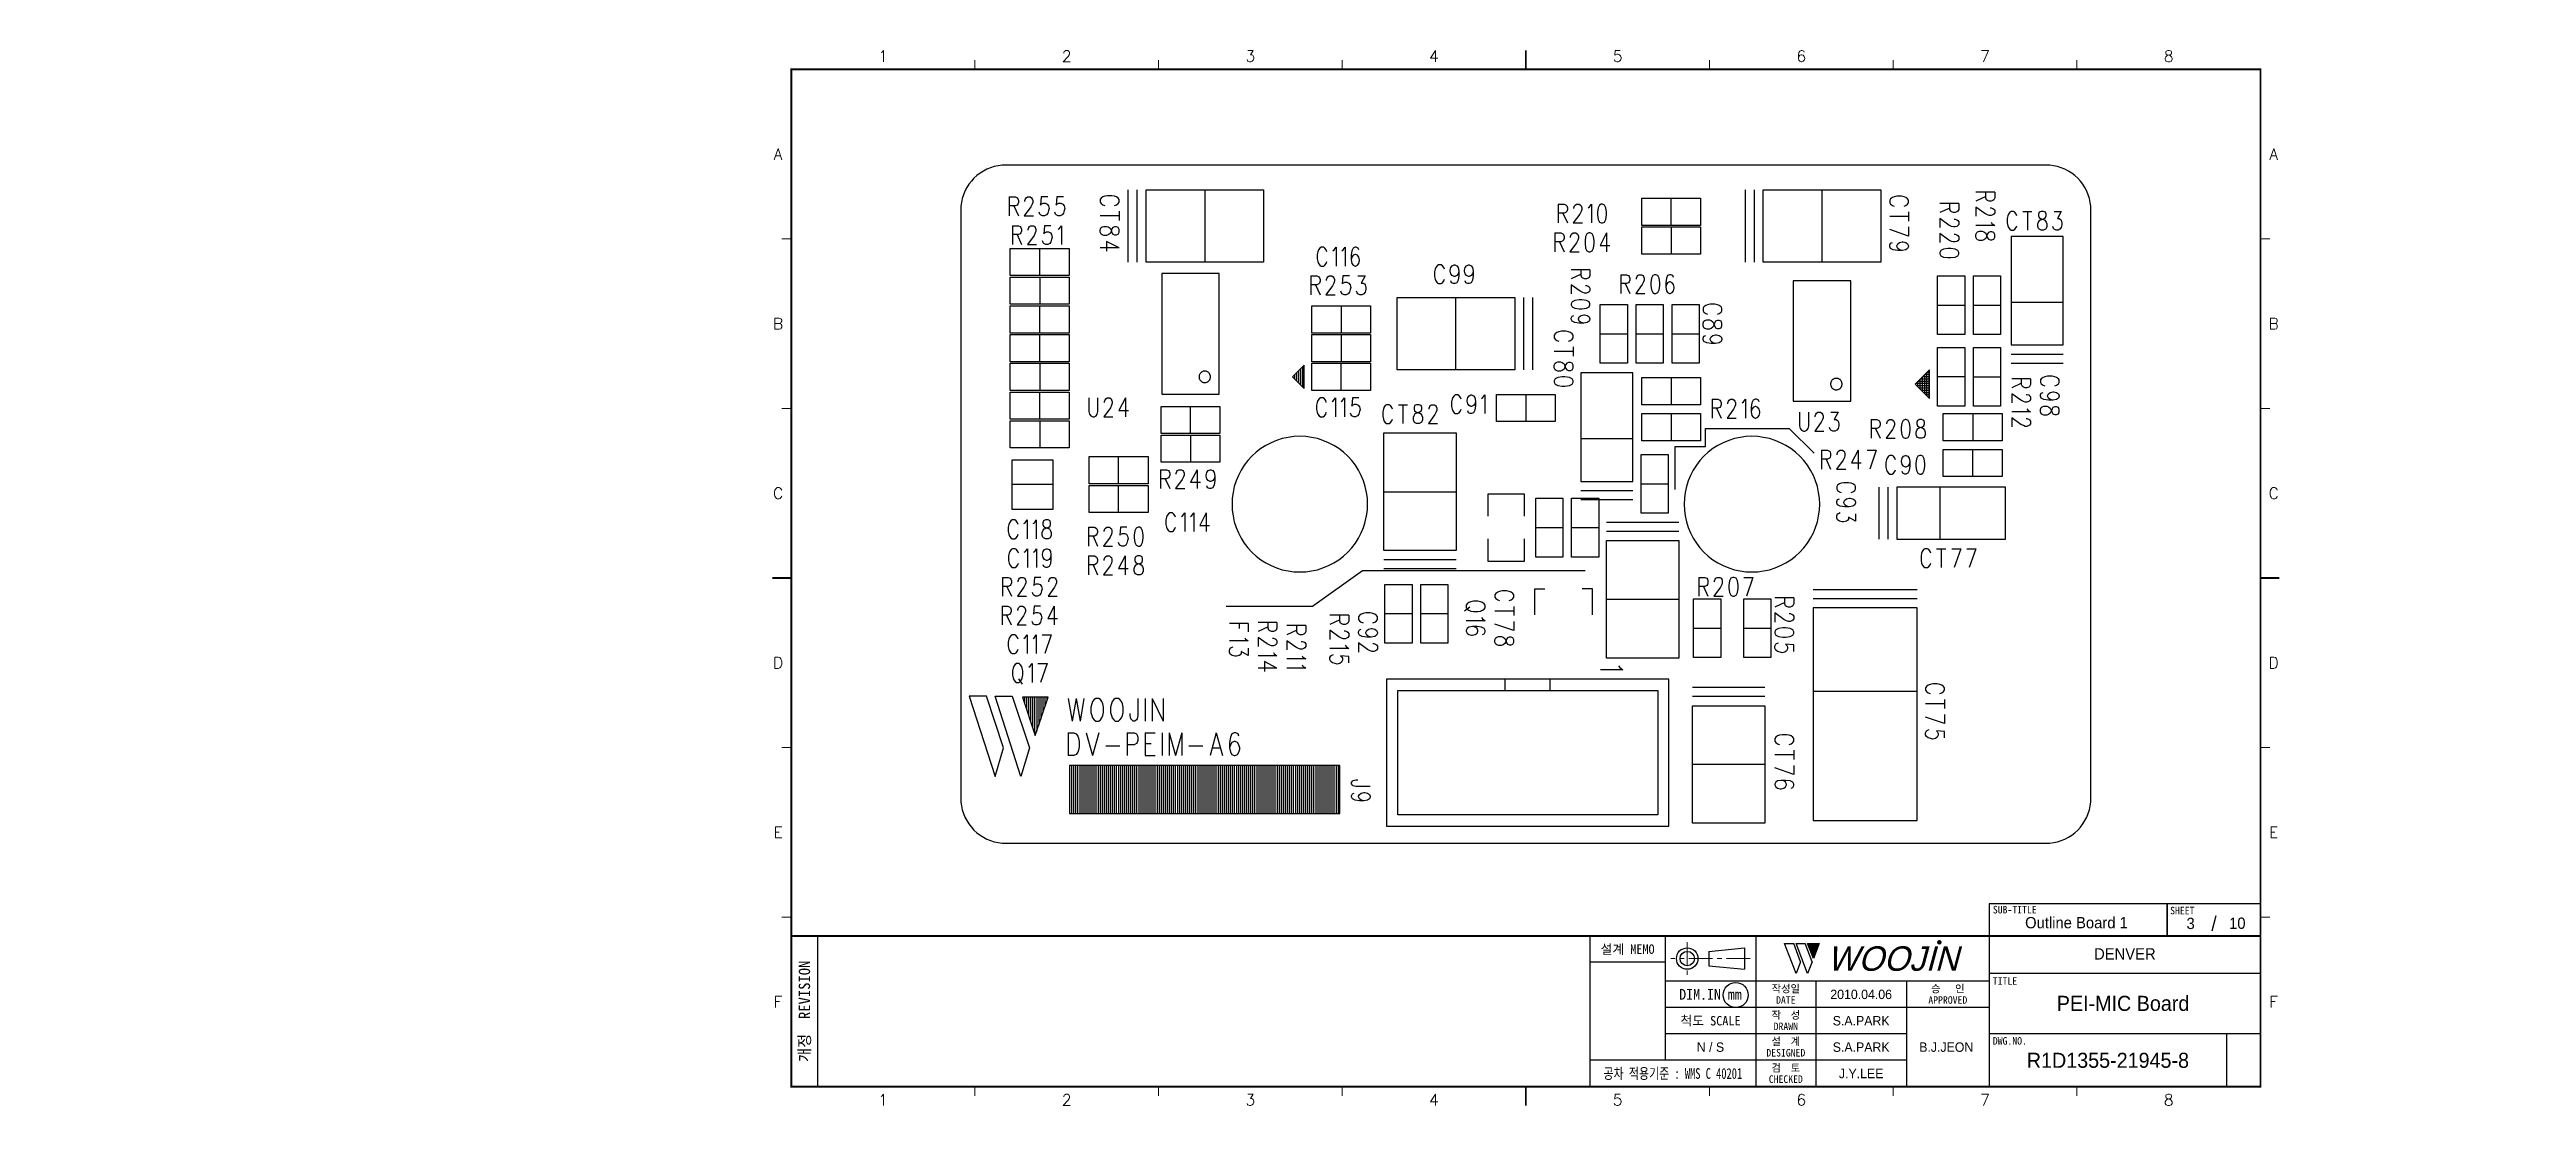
# Model space of a CAD drawing. Extents: x 295 to 953, y 10 to 290.
import ezdxf
from ezdxf.enums import TextEntityAlignment as Align

# ---------------------------------------------------------------- set-up
doc = ezdxf.new("R2010")
doc.units = 0
doc.header["$LTSCALE"] = 5
doc.header["$MEASUREMENT"] = 0
doc.linetypes.add('CENTER', pattern=[2, 1.25, -0.25, 0.25, -0.25])
doc.layers.get('0').update_dxf_attribs({"linetype": 'CONTINUOUS', "lineweight": 25})
for name, color, linetype, lineweight in [('2', 2, 'CENTER', 13), ('4', 4, 'CONTINUOUS', 18), ('6', 6, 'CONTINUOUS', 13)]:
    doc.layers.add(name, color=color, linetype=linetype, lineweight=lineweight)
for name, color, linetype in [('SHEET', 3, 'CONTINUOUS'), ('SST001026_PHO', 14, 'CONTINUOUS'), ('문자', 4, 'CONTINUOUS'), ('테두리', 3, 'CONTINUOUS')]:
    doc.layers.add(name, color=color, linetype=linetype)
doc.styles.add('MARK', font='ARLRDBD.TTF')
doc.styles.get("Standard").update_dxf_attribs({"font": 'simplex.shx'})
doc.styles.add('굴림', font='')
doc.styles.add('굴림체', font='')
doc.styles.get('굴림').set_extended_font_data('Gulim')
doc.styles.get('굴림체').set_extended_font_data('GulimChe')

msp = doc.modelspace()

# ---------------------------------------------------------------- texts
at = {"color": 4, "style": '굴림'}
for s, p in [('2010.04.06', (775.98, 39.5)), ('S.A.PARK', (775.98, 32.5)), ('S.A.PARK', (775.98, 25.5)), ('B.J.JEON', (798.57, 25.5)), ('J.Y.LEE', (775.98, 18.5))]:
    msp.add_text(s, height=2.5, dxfattribs=at).set_placement(p, align=Align.MIDDLE_CENTER)
at = {"layer": '4', "style": '굴림'}
for s, p in [('Outline Board 1', (833.13, 58.53)), ('3', (863.44, 58.33)), ('10', (875.83, 58.38)), ('DENVER', (845.98, 50.24))]:
    msp.add_text(s, height=3, dxfattribs=at).set_placement(p, align=Align.MIDDLE_CENTER)
at = {"layer": '6', "char_height": 3.5278, "width": 39.2183, "attachment_point": 4}
for insert in [(295.11, 181.28), (295.11, 173.63)]:
    msp.add_mtext('{\\f굴림|b0|i0|c129;\\C7;', dxfattribs=dict(at, insert=insert))
at = {"layer": '6', "color": 4, "char_height": 3, "attachment_point": 4, "style": '굴림체'}
for insert, width in [((905.28, 137.42), 36.962), ((952.58, 106.26), 52.2944), ((952.58, 102.14), 52.2944), ((573.67, 73.54), 36.962)]:
    msp.add_mtext('{\\f굴림|b0|i0|c129;\\C7;', dxfattribs=dict(at, insert=insert, width=width))
at = {"layer": '문자', "style": '굴림'}
for s, height, p in [('PEI-MIC Board', 4, (845.5, 37.11)), ('N / S', 2.5, (735.98, 25.5)), ('R1D1355-21945-8', 4, (841.48, 22))]:
    msp.add_text(s, height=height, dxfattribs=at).set_placement(p, align=Align.MIDDLE_CENTER)

# ---------------------------------------------------------------- blocks, each defined once
blk = doc.blocks.new('B')
at = {"layer": '문자'}
blk.add_hatch(color=256, dxfattribs=at).paths.add_polyline_path([(13.79, 10), (15.31, 6), (16.84, 10)])
at = {"color": 4, "const_width": 0.6}
blk.add_lwpolyline([(48.46, 10.32, 1), (49.06, 10.32, 1)], format="xyb", close=True, dxfattribs=at)
at = {"layer": '문자'}
for p, q in [((10.73, 2), (7.68, 10)), ((7.68, 10), (10.09, 10)), ((11.94, 5.16), (10.09, 10)), ((10.73, 10), (13.15, 10)), ((13.79, 2), (10.73, 10)), ((14.99, 5.16), (13.15, 10)), ((13.79, 10), (16.84, 10)), ((15.31, 6), (13.79, 10)), ((16.84, 10), (15.31, 6)), ((11.94, 5.16), (10.73, 2)), ((14.99, 5.16), (13.79, 2))]:
    blk.add_line(p, q, dxfattribs=at)
at = {"layer": '문자', "style": 'MARK', "oblique": 15}
blk.add_text('WOOJIN', height=6.5, dxfattribs=at).set_placement((36.4, 6), align=Align.MIDDLE_CENTER)
blk = doc.blocks.new('C')
blk.add_line((15, 285), (15, 285))
at = {"layer": '2'}
for p, q in [((252.83, 53.35), (252.83, 44.65)), ((269.53, 49), (248.48, 49))]:
    blk.add_line(p, q, dxfattribs=at)
at = {"layer": 'SHEET'}
for p, q in [((393.14, 60.3), (392.07, 56.28)), ((22, 55), (22, 15)), ((227, 55), (227, 15)), ((247, 55), (247, 22)), ((271, 55), (271, 15)), ((271, 55), (271, 15)), ((333, 55), (333, 15)), ((247, 48), (227, 48)), ((333, 43), (247, 43)), ((287, 43), (287, 15)), ((311, 43), (311, 15)), ((405, 45), (333, 45)), ((333, 36), (247, 36)), ((311, 29), (247, 29)), ((405, 29), (333, 29)), ((396, 29), (396, 15)), ((311, 22), (227, 22))]:
    blk.add_line(p, q, dxfattribs=at)
at = {"layer": 'SHEET', "color": 4}
for p, q in [((258.53, 50.9), (268.03, 51.85)), ((258.53, 50.9), (258.53, 47.1)), ((258.53, 47.1), (268.03, 46.15)), ((268.03, 51.85), (268.03, 46.15))]:
    blk.add_line(p, q, dxfattribs=at)
at = {"layer": 'SHEET'}
for points in [[(333, 55), (380.19, 55), (380.19, 63.49), (333, 63.49)], [(380.19, 55), (405, 55), (405, 63.49), (380.19, 63.49)]]:
    blk.add_lwpolyline(points, close=True, dxfattribs=at)
at = {"layer": 'SHEET', "color": 4}
for radius in [2.85, 1.9]:
    blk.add_circle((252.83, 49), radius, dxfattribs=at)
at = {"layer": 'SHEET'}
blk.add_circle((265.7, 39.32), 3.32, dxfattribs=at)
at = {"layer": '테두리'}
blk.add_line((405, 285), (405, 15), dxfattribs=at)
for points, const_width in [([(210, 290), (210, 285)], 0.5), ([(15, 285), (15, 15), (405, 15), (405, 285), (15, 285)], 0.5), ([(63.75, 287.5), (63.75, 285)], 0.3), ([(112.5, 287.5), (112.5, 285)], 0.3), ([(161.25, 287.5), (161.25, 285)], 0.3), ([(258.75, 287.5), (258.75, 285)], 0.3), ([(307.5, 287.5), (307.5, 285)], 0.3), ([(356.25, 287.5), (356.25, 285)], 0.3), ([(12.5, 240), (15, 240)], 0.3), ([(407.5, 240), (405, 240)], 0.3), ([(12.5, 195), (15, 195)], 0.3), ([(407.5, 195), (405, 195)], 0.3), ([(10, 150), (15, 150)], 0.5), ([(410, 150), (405, 150)], 0.5), ([(12.5, 105), (15, 105)], 0.3), ([(407.5, 105), (405, 105)], 0.3), ([(12.5, 60), (15, 60)], 0.3), ([(407.5, 60), (405, 60)], 0.3), ([(15, 55), (405, 55)], 0.5), ([(63.75, 12.5), (63.75, 15)], 0.3), ([(112.5, 12.5), (112.5, 15)], 0.3), ([(161.25, 12.5), (161.25, 15)], 0.3), ([(210, 10), (210, 15)], 0.5), ([(258.75, 12.5), (258.75, 15)], 0.3), ([(307.5, 12.5), (307.5, 15)], 0.3), ([(356.25, 12.5), (356.25, 15)], 0.3)]:
    blk.add_lwpolyline(points, dxfattribs=dict(at, const_width=const_width))
blk.add_blockref('B', (271, 43))
at = {"layer": '문자'}
for s, p in [('1', (39.38, 288.5)), ('2', (88.12, 288.5)), ('3', (136.88, 288.5)), ('4', (185.62, 288.5)), ('5', (234.38, 288.5)), ('6', (283.12, 288.5)), ('7', (331.88, 288.5)), ('8', (380.62, 288.5)), ('A', (11.5, 262.5)), ('A', (408.5, 262.5)), ('B', (11.5, 217.5)), ('B', (408.5, 217.5)), ('C', (11.5, 172.5)), ('C', (408.5, 172.5)), ('D', (11.5, 127.5)), ('D', (408.5, 127.5)), ('E', (11.5, 82.5)), ('E', (408.5, 82.5)), ('F', (11.5, 37.5)), ('F', (408.5, 37.5)), ('1', (39.38, 11.5)), ('2', (88.12, 11.5)), ('3', (136.88, 11.5)), ('4', (185.62, 11.5)), ('5', (234.38, 11.5)), ('6', (283.12, 11.5)), ('7', (331.88, 11.5)), ('8', (380.62, 11.5))]:
    blk.add_text(s, height=3, dxfattribs=at).set_placement(p, align=Align.MIDDLE)
at = {"layer": '문자', "style": '굴림체'}
for s, height, p in [('SUB-TITLE', 2, (339.77, 61.98)), ('SHEET', 2, (384.24, 61.74)), ('설계 MEMO', 2.5, (237, 51.5)), ('DIM.IN mm', 2.85, (259, 39.5)), ('작성일', 2, (279, 41)), ('승   인', 2, (322, 41)), ('척도 SCALE', 2.5, (259, 32.5)), ('작  성', 2, (279, 34)), ('DATE', 2, (279, 38)), ('APPROVED', 2, (322, 38)), ('설  계', 2, (279, 27)), ('DRAWN', 2, (279, 31)), ('DESIGNED', 2, (279, 24)), ('검  토', 2, (279, 20)), ('CHECKED', 2, (279, 17))]:
    blk.add_text(s, height=height, dxfattribs=at).set_placement(p, align=Align.MIDDLE_CENTER)
blk.add_text('개정  REVISION', height=3, rotation=90, dxfattribs=at).set_placement((18.5, 35), align=Align.MIDDLE_CENTER)
for s, p in [('TITLE', (333.95, 42.05)), ('DWG.NO.', (333.95, 26.15))]:
    blk.add_text(s, height=2, dxfattribs=at).set_placement(p)
at = {"layer": '문자', "style": '굴림체', "width": 0.75}
blk.add_text('공차 적용기준 : WMS C 40201', height=2.85, dxfattribs=at).set_placement((249, 18.5), align=Align.MIDDLE_CENTER)

# ---------------------------------------------------------------- linework, layer by layer
msp.add_line((491.98, 15), (491.98, 15))
msp.add_line((491.98, 15), (491.98, 15))
at = {"layer": 'SST001026_PHO', "color": 7}
for p, q in [((541.27, 256.79), (540.49, 256.09)), ((542.1, 257.43), (541.27, 256.79)), ((542.98, 257.99), (542.1, 257.43)), ((543.91, 258.48), (542.98, 257.99)), ((544.88, 258.88), (543.91, 258.48)), ((545.87, 259.19), (544.88, 258.88)), ((546.9, 259.42), (545.87, 259.19)), ((547.93, 259.55), (546.9, 259.42)), ((548.98, 259.6), (547.93, 259.55)), ((824.98, 259.6), (548.98, 259.6)), ((826.03, 259.55), (824.98, 259.6)), ((827.06, 259.42), (826.03, 259.55)), ((828.09, 259.19), (827.06, 259.42)), ((829.08, 258.88), (828.09, 259.19)), ((830.05, 258.47), (829.08, 258.88)), ((830.98, 257.99), (830.05, 258.47)), ((831.86, 257.43), (830.98, 257.99)), ((832.69, 256.79), (831.86, 257.43)), ((833.46, 256.08), (832.69, 256.79)), ((537.39, 250.71), (537.16, 249.69)), ((537.7, 251.71), (537.39, 250.71)), ((538.1, 252.67), (537.7, 251.71)), ((538.59, 253.6), (538.1, 252.67)), ((539.15, 254.48), (538.59, 253.6)), ((539.79, 255.32), (539.15, 254.48)), ((540.49, 256.09), (539.79, 255.32)), ((549.84, 251.12), (549.84, 246.12)), ((549.84, 251.12), (551.4, 251.12)), ((551.4, 251.12), (551.92, 250.89)), ((551.92, 250.89), (552.1, 250.65)), ((552.1, 250.65), (552.27, 250.17)), ((552.27, 250.17), (552.27, 249.7)), ((554, 250.17), (554.17, 250.65)), ((554, 249.93), (554, 250.17)), ((554.17, 250.65), (554.35, 250.89)), ((554.35, 250.89), (554.69, 251.12)), ((554.69, 251.12), (555.39, 251.12)), ((555.39, 251.12), (555.73, 250.89)), ((555.73, 250.89), (555.91, 250.65)), ((555.91, 250.65), (556.08, 250.17)), ((556.08, 250.17), (556.08, 249.7)), ((558.33, 251.12), (558.16, 248.98)), ((560.06, 251.12), (558.33, 251.12)), ((562.49, 251.12), (562.31, 248.98)), ((564.22, 251.12), (562.49, 251.12)), ((574.24, 250.78), (574.01, 250.43)), ((574.01, 250.43), (574.01, 249.74)), ((574.72, 251.13), (574.24, 250.78)), ((575.2, 251.3), (574.72, 251.13)), ((575.91, 251.47), (575.2, 251.3)), ((577.1, 251.47), (575.91, 251.47)), ((577.82, 251.3), (577.1, 251.47)), ((578.29, 251.13), (577.82, 251.3)), ((578.77, 250.78), (578.29, 251.13)), ((579.01, 250.43), (578.77, 250.78)), ((579.01, 249.74), (579.01, 250.43)), ((581.35, 252.98), (581.35, 233.78)), ((583.75, 252.98), (583.75, 233.78)), ((586.15, 252.98), (617.35, 252.98)), ((586.15, 233.78), (586.15, 252.98)), ((601.75, 252.98), (601.75, 233.78)), ((617.35, 252.98), (617.35, 233.78)), ((717.77, 243.59), (717.77, 250.79)), ((717.77, 250.79), (733.37, 250.79)), ((725.57, 243.59), (725.57, 250.79)), ((733.37, 250.79), (733.37, 243.59)), ((745.18, 252.98), (745.18, 233.78)), ((747.58, 252.98), (747.58, 233.78)), ((749.98, 252.98), (781.18, 252.98)), ((749.98, 233.78), (749.98, 252.98)), ((765.58, 252.98), (765.58, 233.78)), ((781.18, 252.98), (781.18, 233.78)), ((783.79, 250.61), (783.56, 250.26)), ((783.56, 250.26), (783.56, 249.57)), ((784.27, 250.95), (783.79, 250.61)), ((784.75, 251.13), (784.27, 250.95)), ((785.46, 251.3), (784.75, 251.13)), ((786.65, 251.3), (785.46, 251.3)), ((787.37, 251.13), (786.65, 251.3)), ((787.84, 250.95), (787.37, 251.13)), ((788.32, 250.61), (787.84, 250.95)), ((788.56, 250.26), (788.32, 250.61)), ((788.56, 249.57), (788.56, 250.26)), ((811.42, 252.43), (806.42, 252.43)), ((809.04, 251.21), (806.42, 250)), ((809.04, 250.87), (809.04, 252.43)), ((809.27, 250.35), (809.04, 250.87)), ((809.51, 250.17), (809.27, 250.35)), ((809.99, 250), (809.51, 250.17)), ((810.46, 250), (809.99, 250)), ((810.94, 250.17), (810.46, 250)), ((811.18, 250.35), (810.94, 250.17)), ((811.42, 250.87), (811.18, 250.35)), ((811.42, 252.43), (811.42, 250.87)), ((834.17, 255.31), (833.46, 256.08)), ((834.81, 254.48), (834.17, 255.31)), ((835.37, 253.6), (834.81, 254.48)), ((835.85, 252.67), (835.37, 253.6)), ((836.25, 251.7), (835.85, 252.67)), ((836.57, 250.7), (836.25, 251.7)), ((836.8, 249.68), (836.57, 250.7)), ((537.02, 248.65), (536.98, 247.6)), ((536.98, 247.6), (536.98, 91.6)), ((537.16, 249.69), (537.02, 248.65)), ((551.4, 248.74), (549.84, 248.74)), ((550.71, 243.5), (550.71, 238.5)), ((550.71, 243.5), (552.27, 243.5)), ((551.06, 248.74), (552.27, 246.12)), ((551.92, 248.98), (551.4, 248.74)), ((552.1, 249.22), (551.92, 248.98)), ((552.27, 249.7), (552.1, 249.22)), ((552.27, 243.5), (552.79, 243.27)), ((552.79, 243.27), (552.96, 243.03)), ((555.56, 248.5), (553.83, 246.12)), ((553.83, 246.12), (556.25, 246.12)), ((555.04, 243.03), (555.21, 243.27)), ((555.21, 243.27), (555.56, 243.5)), ((555.91, 249.22), (555.56, 248.5)), ((555.56, 243.5), (556.25, 243.5)), ((556.08, 249.7), (555.91, 249.22)), ((556.25, 243.5), (556.6, 243.27)), ((556.6, 243.27), (556.77, 243.03)), ((557.98, 246.6), (557.81, 247.08)), ((558.16, 246.36), (557.98, 246.6)), ((558.16, 248.98), (558.33, 249.22)), ((558.68, 246.12), (558.16, 246.36)), ((558.33, 249.22), (558.85, 249.46)), ((559.2, 246.12), (558.68, 246.12)), ((558.85, 249.46), (559.37, 249.46)), ((559.2, 243.5), (559.02, 241.36)), ((559.72, 246.36), (559.2, 246.12)), ((560.93, 243.5), (559.2, 243.5)), ((559.37, 249.46), (559.89, 249.22)), ((560.06, 246.84), (559.72, 246.36)), ((559.89, 249.22), (560.24, 248.74)), ((560.24, 247.55), (560.06, 246.84)), ((560.24, 248.74), (560.41, 248.03)), ((560.41, 248.03), (560.24, 247.55)), ((562.14, 246.6), (561.97, 247.08)), ((562.31, 246.36), (562.14, 246.6)), ((562.31, 248.98), (562.49, 249.22)), ((562.83, 246.12), (562.31, 246.36)), ((562.49, 249.22), (563.01, 249.46)), ((563.35, 246.12), (562.83, 246.12)), ((563.01, 249.46), (563.53, 249.46)), ((563.18, 242.79), (563.7, 243.5)), ((563.87, 246.36), (563.35, 246.12)), ((563.53, 249.46), (564.05, 249.22)), ((563.7, 243.5), (563.7, 238.5)), ((564.22, 246.84), (563.87, 246.36)), ((564.05, 249.22), (564.39, 248.74)), ((564.39, 247.55), (564.22, 246.84)), ((564.39, 248.74), (564.57, 248.03)), ((564.57, 248.03), (564.39, 247.55)), ((574.01, 249.74), (574.24, 249.39)), ((579.01, 246.1), (574.01, 246.1)), ((574.24, 249.39), (574.72, 249.05)), ((574.48, 243.16), (574.96, 243.33)), ((574.72, 249.05), (575.2, 248.87)), ((574.96, 243.33), (575.67, 243.33)), ((575.67, 243.33), (576.15, 243.16)), ((577.82, 248.87), (578.29, 249.05)), ((578.29, 249.05), (578.77, 249.39)), ((578.77, 249.39), (579.01, 249.74)), ((579.01, 247.32), (579.01, 244.89)), ((695.58, 249.22), (695.58, 244.22)), ((695.58, 249.22), (697.14, 249.22)), ((697.14, 246.84), (695.58, 246.84)), ((696.79, 246.84), (698, 244.22)), ((697.14, 249.22), (697.66, 248.98)), ((697.66, 247.08), (697.14, 246.84)), ((697.66, 248.98), (697.83, 248.74)), ((697.83, 247.31), (697.66, 247.08)), ((697.83, 248.74), (698, 248.27)), ((698, 247.79), (697.83, 247.31)), ((698, 248.27), (698, 247.79)), ((701.29, 246.6), (699.56, 244.22)), ((699.56, 244.22), (701.99, 244.22)), ((699.73, 248.27), (699.91, 248.74)), ((699.73, 248.03), (699.73, 248.27)), ((699.91, 248.74), (700.08, 248.98)), ((700.08, 248.98), (700.43, 249.22)), ((700.43, 249.22), (701.12, 249.22)), ((701.12, 249.22), (701.47, 248.98)), ((701.64, 247.31), (701.29, 246.6)), ((701.47, 248.98), (701.64, 248.74)), ((701.64, 248.74), (701.81, 248.27)), ((701.81, 247.79), (701.64, 247.31)), ((701.81, 248.27), (701.81, 247.79)), ((703.54, 248.27), (703.89, 248.5)), ((703.89, 248.5), (704.41, 249.22)), ((704.41, 249.22), (704.41, 244.22)), ((706.14, 248.27), (705.97, 247.08)), ((705.97, 247.08), (705.97, 246.36)), ((705.97, 246.36), (706.14, 245.17)), ((706.49, 248.98), (706.14, 248.27)), ((706.14, 245.17), (706.49, 244.46)), ((707.01, 249.22), (706.49, 248.98)), ((706.49, 244.46), (707.01, 244.22)), ((707.35, 249.22), (707.01, 249.22)), ((707.01, 244.22), (707.35, 244.22)), ((707.87, 248.98), (707.35, 249.22)), ((707.35, 244.22), (707.87, 244.46)), ((708.22, 248.27), (707.87, 248.98)), ((707.87, 244.46), (708.22, 245.17)), ((708.39, 247.08), (708.22, 248.27)), ((708.22, 245.17), (708.39, 246.36)), ((708.39, 246.36), (708.39, 247.08)), ((733.37, 243.59), (717.77, 243.59)), ((783.56, 249.57), (783.79, 249.22)), ((788.56, 245.93), (783.56, 245.93)), ((783.79, 249.22), (784.27, 248.87)), ((784.27, 248.87), (784.75, 248.7)), ((787.37, 248.7), (787.84, 248.87)), ((787.84, 248.87), (788.32, 249.22)), ((788.32, 249.22), (788.56, 249.57)), ((788.56, 247.14), (788.56, 244.72)), ((801.89, 249.39), (796.89, 249.39)), ((799.51, 248.18), (796.89, 246.97)), ((799.27, 243.68), (796.89, 245.41)), ((796.89, 245.41), (796.89, 242.99)), ((799.99, 243.33), (799.27, 243.68)), ((799.51, 247.84), (799.51, 249.39)), ((799.75, 247.32), (799.51, 247.84)), ((799.99, 247.14), (799.75, 247.32)), ((800.46, 246.97), (799.99, 247.14)), ((800.46, 243.16), (799.99, 243.33)), ((800.94, 246.97), (800.46, 246.97)), ((800.7, 245.24), (800.94, 245.24)), ((801.42, 247.14), (800.94, 246.97)), ((800.94, 245.24), (801.42, 245.06)), ((801.42, 243.33), (800.94, 243.16)), ((801.65, 247.32), (801.42, 247.14)), ((801.42, 245.06), (801.65, 244.89)), ((801.65, 243.51), (801.42, 243.33)), ((801.89, 247.84), (801.65, 247.32)), ((801.65, 244.89), (801.89, 244.55)), ((801.89, 243.85), (801.65, 243.51)), ((801.89, 249.39), (801.89, 247.84)), ((801.89, 244.55), (801.89, 243.85)), ((808.8, 246.71), (806.42, 248.44)), ((806.42, 248.44), (806.42, 246.02)), ((811.42, 243.59), (806.42, 243.59)), ((809.51, 246.36), (808.8, 246.71)), ((809.99, 246.19), (809.51, 246.36)), ((810.46, 246.19), (809.99, 246.19)), ((810.23, 248.27), (810.46, 248.27)), ((810.46, 248.27), (810.94, 248.1)), ((810.94, 246.36), (810.46, 246.19)), ((810.46, 244.46), (810.7, 244.11)), ((810.7, 244.11), (811.42, 243.59)), ((810.94, 248.1), (811.18, 247.92)), ((811.18, 246.54), (810.94, 246.36)), ((811.18, 247.92), (811.42, 247.58)), ((811.42, 246.88), (811.18, 246.54)), ((811.42, 247.58), (811.42, 246.88)), ((814.9, 246.12), (814.73, 245.41)), ((814.73, 245.41), (814.73, 244.22)), ((814.73, 244.22), (814.9, 243.5)), ((815.07, 246.6), (814.9, 246.12)), ((814.9, 243.5), (815.07, 243.03)), ((815.42, 247.08), (815.07, 246.6)), ((815.77, 247.31), (815.42, 247.08)), ((816.46, 247.31), (815.77, 247.31)), ((816.8, 247.08), (816.46, 247.31)), ((817.15, 246.6), (816.8, 247.08)), ((817.32, 246.12), (817.15, 246.6)), ((817.15, 243.03), (817.32, 243.5)), ((818.88, 247.31), (821.31, 247.31)), ((820.1, 247.31), (820.1, 242.31)), ((822.87, 243.98), (823.04, 244.46)), ((822.87, 243.27), (822.87, 243.98)), ((823.04, 242.79), (822.87, 243.27)), ((823.21, 247.08), (823.04, 246.6)), ((823.04, 246.6), (823.04, 246.12)), ((823.04, 246.12), (823.21, 245.65)), ((823.04, 244.46), (823.39, 244.93)), ((823.73, 247.31), (823.21, 247.08)), ((823.21, 245.65), (823.56, 245.41)), ((823.39, 244.93), (823.91, 245.17)), ((823.56, 245.41), (824.25, 245.17)), ((824.42, 247.31), (823.73, 247.31)), ((823.91, 245.17), (824.6, 245.41)), ((824.25, 245.17), (824.77, 244.93)), ((824.94, 247.08), (824.42, 247.31)), ((824.6, 245.41), (824.94, 245.65)), ((824.77, 244.93), (825.12, 244.46)), ((825.12, 246.6), (824.94, 247.08)), ((824.94, 245.65), (825.12, 246.12)), ((825.12, 246.12), (825.12, 246.6)), ((825.12, 244.46), (825.29, 243.98)), ((825.29, 243.27), (825.12, 242.79)), ((825.29, 243.98), (825.29, 243.27)), ((827.02, 242.79), (826.85, 243.27)), ((827.2, 247.31), (829.1, 247.31)), ((829.1, 247.31), (828.06, 245.41)), ((828.06, 245.41), (828.58, 245.41)), ((828.58, 245.41), (828.93, 245.17)), ((828.93, 245.17), (829.1, 244.93)), ((829.1, 244.93), (829.27, 244.22)), ((829.27, 243.74), (829.1, 243.03)), ((829.27, 244.22), (829.27, 243.74)), ((836.93, 248.64), (836.8, 249.68)), ((836.98, 247.6), (836.93, 248.64)), ((836.98, 91.6), (836.98, 247.6)), ((550.13, 230.26), (550.13, 237.46)), ((550.13, 237.46), (565.73, 237.46)), ((552.27, 241.12), (550.71, 241.12)), ((551.92, 241.12), (553.14, 238.5)), ((552.79, 241.36), (552.27, 241.12)), ((552.96, 241.6), (552.79, 241.36)), ((552.96, 243.03), (553.14, 242.55)), ((553.14, 242.08), (552.96, 241.6)), ((553.14, 242.55), (553.14, 242.08)), ((556.43, 240.88), (554.69, 238.5)), ((554.69, 238.5), (557.12, 238.5)), ((554.87, 242.55), (555.04, 243.03)), ((554.87, 242.31), (554.87, 242.55)), ((556.77, 241.6), (556.43, 240.88)), ((556.77, 243.03), (556.95, 242.55)), ((556.95, 242.08), (556.77, 241.6)), ((556.95, 242.55), (556.95, 242.08)), ((557.93, 230.26), (557.93, 237.46)), ((558.85, 238.98), (558.68, 239.46)), ((559.02, 238.74), (558.85, 238.98)), ((559.02, 241.36), (559.2, 241.6)), ((559.54, 238.5), (559.02, 238.74)), ((559.2, 241.6), (559.72, 241.84)), ((560.06, 238.5), (559.54, 238.5)), ((559.72, 241.84), (560.24, 241.84)), ((560.58, 238.74), (560.06, 238.5)), ((560.24, 241.84), (560.76, 241.6)), ((560.93, 239.22), (560.58, 238.74)), ((560.76, 241.6), (561.1, 241.12)), ((561.1, 239.93), (560.93, 239.22)), ((561.1, 241.12), (561.27, 240.41)), ((561.27, 240.41), (561.1, 239.93)), ((562.83, 242.55), (563.18, 242.79)), ((565.73, 237.46), (565.73, 230.26)), ((574.01, 242.47), (574.24, 242.99)), ((574.01, 241.77), (574.01, 242.47)), ((574.24, 241.25), (574.01, 241.77)), ((579.01, 237.62), (574.01, 237.62)), ((574.24, 242.99), (574.48, 243.16)), ((574.48, 241.08), (574.24, 241.25)), ((574.96, 240.91), (574.48, 241.08)), ((575.67, 240.91), (574.96, 240.91)), ((576.15, 241.08), (575.67, 240.91)), ((579.01, 237.62), (575.67, 239.35)), ((575.67, 239.35), (575.67, 236.75)), ((576.15, 243.16), (576.63, 242.81)), ((576.63, 241.43), (576.15, 241.08)), ((576.63, 242.81), (576.86, 242.29)), ((576.86, 241.95), (576.63, 241.43)), ((577.1, 242.64), (576.86, 241.95)), ((576.86, 242.29), (577.1, 241.6)), ((577.34, 242.99), (577.1, 242.64)), ((577.1, 241.6), (577.34, 241.25)), ((577.82, 243.16), (577.34, 242.99)), ((577.34, 241.25), (577.82, 241.08)), ((578.29, 243.16), (577.82, 243.16)), ((577.82, 241.08), (578.29, 241.08)), ((578.77, 242.99), (578.29, 243.16)), ((578.29, 241.08), (578.77, 241.25)), ((579.01, 242.47), (578.77, 242.99)), ((578.77, 241.25), (579.01, 241.77)), ((579.01, 241.77), (579.01, 242.47)), ((631.93, 237.07), (631.76, 236.6)), ((632.28, 237.55), (631.93, 237.07)), ((632.63, 237.79), (632.28, 237.55)), ((633.32, 237.79), (632.63, 237.79)), ((633.66, 237.55), (633.32, 237.79)), ((634.01, 237.07), (633.66, 237.55)), ((634.18, 236.6), (634.01, 237.07)), ((635.74, 236.84), (636.09, 237.07)), ((636.09, 237.07), (636.61, 237.79)), ((636.61, 237.79), (636.61, 232.79)), ((638.17, 236.84), (638.51, 237.07)), ((638.51, 237.07), (639.03, 237.79)), ((639.03, 237.79), (639.03, 232.79)), ((640.77, 236.84), (640.59, 235.65)), ((641.11, 237.55), (640.77, 236.84)), ((641.63, 237.79), (641.11, 237.55)), ((641.98, 237.79), (641.63, 237.79)), ((642.5, 237.55), (641.98, 237.79)), ((642.67, 237.07), (642.5, 237.55)), ((694.71, 241.6), (694.71, 236.6)), ((694.71, 241.6), (696.27, 241.6)), ((696.27, 239.22), (694.71, 239.22)), ((695.92, 239.22), (697.14, 236.6)), ((696.27, 241.6), (696.79, 241.36)), ((696.79, 239.46), (696.27, 239.22)), ((696.79, 241.36), (696.96, 241.12)), ((696.96, 239.69), (696.79, 239.46)), ((696.96, 241.12), (697.14, 240.65)), ((697.14, 240.17), (696.96, 239.69)), ((697.14, 240.65), (697.14, 240.17)), ((700.43, 238.98), (698.69, 236.6)), ((698.87, 240.65), (699.04, 241.12)), ((698.87, 240.41), (698.87, 240.65)), ((699.04, 241.12), (699.21, 241.36)), ((699.21, 241.36), (699.56, 241.6)), ((699.56, 241.6), (700.25, 241.6)), ((700.25, 241.6), (700.6, 241.36)), ((700.77, 239.69), (700.43, 238.98)), ((700.6, 241.36), (700.77, 241.12)), ((700.77, 241.12), (700.95, 240.65)), ((700.95, 240.17), (700.77, 239.69)), ((700.95, 240.65), (700.95, 240.17)), ((702.85, 240.65), (702.68, 239.46)), ((702.68, 239.46), (702.68, 238.74)), ((702.68, 238.74), (702.85, 237.55)), ((703.2, 241.36), (702.85, 240.65)), ((702.85, 237.55), (703.2, 236.84)), ((703.72, 241.6), (703.2, 241.36)), ((703.2, 236.84), (703.72, 236.6)), ((704.06, 241.6), (703.72, 241.6)), ((704.58, 241.36), (704.06, 241.6)), ((704.06, 236.6), (704.58, 236.84)), ((704.93, 240.65), (704.58, 241.36)), ((704.58, 236.84), (704.93, 237.55)), ((705.1, 239.46), (704.93, 240.65)), ((704.93, 237.55), (705.1, 238.74)), ((705.1, 238.74), (705.1, 239.46)), ((708.39, 241.6), (706.66, 238.27)), ((706.66, 238.27), (709.26, 238.27)), ((708.39, 241.6), (708.39, 236.6)), ((717.77, 243.17), (733.37, 243.17)), ((717.77, 235.97), (717.77, 243.17)), ((725.57, 243.17), (725.57, 235.97)), ((733.37, 243.17), (733.37, 235.97)), ((788.56, 240.74), (783.56, 242.47)), ((783.56, 238.31), (783.79, 238.83)), ((783.56, 237.96), (783.56, 238.31)), ((783.79, 237.44), (783.56, 237.96)), ((783.79, 238.83), (784.27, 239)), ((784.51, 237.1), (783.79, 237.44)), ((785.7, 236.93), (784.51, 237.1)), ((785.46, 238.14), (785.7, 238.66)), ((785.46, 237.96), (785.46, 238.14)), ((785.7, 237.44), (785.46, 237.96)), ((785.7, 238.66), (786.18, 239)), ((786.18, 237.1), (785.7, 237.44)), ((786.89, 236.93), (785.7, 236.93)), ((786.18, 239), (786.89, 239.18)), ((786.89, 236.93), (786.18, 237.1)), ((786.89, 239.18), (787.13, 239.18)), ((787.84, 237.1), (786.89, 236.93)), ((787.13, 239.18), (787.84, 239)), ((787.84, 239), (788.32, 238.66)), ((788.32, 237.44), (787.84, 237.1)), ((788.32, 238.66), (788.56, 238.14)), ((788.56, 237.96), (788.32, 237.44)), ((788.56, 243.16), (788.56, 240.74)), ((788.56, 238.14), (788.56, 237.96)), ((799.27, 239.7), (796.89, 241.43)), ((796.89, 241.43), (796.89, 239)), ((797.13, 236.93), (796.89, 236.41)), ((797.84, 237.27), (797.13, 236.93)), ((799.03, 237.44), (797.84, 237.27)), ((799.75, 237.44), (799.03, 237.44)), ((799.99, 239.35), (799.27, 239.7)), ((800.94, 237.27), (799.75, 237.44)), ((800.46, 239.18), (799.99, 239.35)), ((800.94, 243.16), (800.46, 243.16)), ((800.94, 239.18), (800.46, 239.18)), ((800.7, 241.25), (800.94, 241.25)), ((800.94, 241.25), (801.42, 241.08)), ((801.42, 239.35), (800.94, 239.18)), ((801.65, 236.93), (800.94, 237.27)), ((801.42, 241.08), (801.65, 240.91)), ((801.65, 239.52), (801.42, 239.35)), ((801.65, 240.91), (801.89, 240.56)), ((801.89, 239.87), (801.65, 239.52)), ((801.89, 236.41), (801.65, 236.93)), ((801.89, 240.56), (801.89, 239.87)), ((806.42, 241.17), (806.65, 241.69)), ((806.42, 240.48), (806.42, 241.17)), ((806.65, 239.96), (806.42, 240.48)), ((806.65, 241.69), (806.89, 241.86)), ((806.89, 239.78), (806.65, 239.96)), ((806.89, 241.86), (807.37, 242.03)), ((807.37, 239.61), (806.89, 239.78)), ((807.37, 242.03), (808.08, 242.03)), ((808.08, 239.61), (807.37, 239.61)), ((808.08, 242.03), (808.56, 241.86)), ((808.56, 239.78), (808.08, 239.61)), ((808.56, 241.86), (809.04, 241.51)), ((809.04, 240.13), (808.56, 239.78)), ((809.04, 241.51), (809.27, 241)), ((809.27, 240.65), (809.04, 240.13)), ((809.51, 241.34), (809.27, 240.65)), ((809.27, 241), (809.51, 240.3)), ((809.75, 241.69), (809.51, 241.34)), ((809.51, 240.3), (809.75, 239.96)), ((810.23, 241.86), (809.75, 241.69)), ((809.75, 239.96), (810.23, 239.78)), ((810.7, 241.86), (810.23, 241.86)), ((810.23, 239.78), (810.7, 239.78)), ((811.18, 241.69), (810.7, 241.86)), ((810.7, 239.78), (811.18, 239.96)), ((811.42, 241.17), (811.18, 241.69)), ((811.18, 239.96), (811.42, 240.48)), ((811.42, 240.48), (811.42, 241.17)), ((815.07, 243.03), (815.42, 242.55)), ((815.42, 242.55), (815.77, 242.31)), ((815.77, 242.31), (816.46, 242.31)), ((829.63, 240.64), (815.83, 240.64)), ((815.83, 240.64), (815.83, 229.84)), ((816.46, 242.31), (816.8, 242.55)), ((816.8, 242.55), (817.15, 243.03)), ((823.21, 242.55), (823.04, 242.79)), ((823.73, 242.31), (823.21, 242.55)), ((824.42, 242.31), (823.73, 242.31)), ((824.94, 242.55), (824.42, 242.31)), ((825.12, 242.79), (824.94, 242.55)), ((827.2, 242.55), (827.02, 242.79)), ((827.72, 242.31), (827.2, 242.55)), ((828.23, 242.31), (827.72, 242.31)), ((828.75, 242.55), (828.23, 242.31)), ((829.1, 243.03), (828.75, 242.55)), ((829.63, 229.84), (829.63, 240.64)), ((565.73, 230.26), (550.13, 230.26)), ((617.35, 233.78), (586.15, 233.78)), ((590.32, 230.81), (590.32, 198.81)), ((605.56, 230.81), (590.32, 230.81)), ((605.56, 226.24), (605.56, 230.81)), ((629.94, 230.17), (629.94, 225.17)), ((629.94, 230.17), (631.5, 230.17)), ((631.5, 230.17), (632.02, 229.93)), ((631.76, 236.6), (631.59, 235.88)), ((631.59, 235.88), (631.59, 234.69)), ((631.59, 234.69), (631.76, 233.98)), ((631.76, 233.98), (631.93, 233.5)), ((631.93, 233.5), (632.28, 233.03)), ((632.28, 233.03), (632.63, 232.79)), ((632.63, 232.79), (633.32, 232.79)), ((633.32, 232.79), (633.66, 233.03)), ((633.66, 233.03), (634.01, 233.5)), ((634.01, 233.5), (634.18, 233.98)), ((634.44, 229.93), (634.79, 230.17)), ((634.79, 230.17), (635.48, 230.17)), ((635.48, 230.17), (635.83, 229.93)), ((638.43, 230.17), (638.25, 228.03)), ((640.16, 230.17), (638.43, 230.17)), ((640.59, 235.65), (640.59, 234.46)), ((640.77, 235.17), (640.59, 234.46)), ((640.59, 234.46), (640.77, 233.5)), ((641.11, 235.65), (640.77, 235.17)), ((640.77, 233.5), (641.11, 233.03)), ((641.63, 235.88), (641.11, 235.65)), ((641.11, 233.03), (641.63, 232.79)), ((641.8, 235.88), (641.63, 235.88)), ((641.63, 232.79), (641.8, 232.79)), ((642.32, 235.65), (641.8, 235.88)), ((641.8, 232.79), (642.32, 233.03)), ((642.67, 235.17), (642.32, 235.65)), ((642.32, 233.03), (642.67, 233.5)), ((642.41, 230.17), (644.32, 230.17)), ((642.84, 234.46), (642.67, 235.17)), ((642.67, 233.5), (642.84, 234.22)), ((642.84, 234.22), (642.84, 234.46)), ((644.32, 230.17), (643.28, 228.26)), ((662.93, 231.93), (662.76, 231.22)), ((662.76, 231.22), (662.76, 230.03)), ((663.11, 232.41), (662.93, 231.93)), ((663.45, 232.89), (663.11, 232.41)), ((663.8, 233.12), (663.45, 232.89)), ((664.49, 233.12), (663.8, 233.12)), ((664.84, 232.89), (664.49, 233.12)), ((665.18, 232.41), (664.84, 232.89)), ((665.36, 231.93), (665.18, 232.41)), ((666.92, 231.7), (667.09, 232.41)), ((666.92, 231.46), (666.92, 231.7)), ((667.09, 230.74), (666.92, 231.46)), ((667.09, 232.41), (667.44, 232.89)), ((667.44, 230.27), (667.09, 230.74)), ((667.44, 232.89), (667.96, 233.12)), ((667.96, 230.03), (667.44, 230.27)), ((667.96, 233.12), (668.13, 233.12)), ((668.13, 233.12), (668.65, 232.89)), ((668.65, 230.27), (668.13, 230.03)), ((668.65, 232.89), (668.99, 232.41)), ((668.99, 230.74), (668.65, 230.27)), ((668.99, 232.41), (669.17, 231.46)), ((669.17, 231.46), (668.99, 230.74)), ((669.17, 230.27), (668.99, 229.08)), ((669.17, 231.46), (669.17, 230.27)), ((670.73, 231.7), (670.9, 232.41)), ((670.73, 231.46), (670.73, 231.7)), ((670.9, 230.74), (670.73, 231.46)), ((670.9, 232.41), (671.25, 232.89)), ((671.25, 230.27), (670.9, 230.74)), ((671.25, 232.89), (671.77, 233.12)), ((671.77, 230.03), (671.25, 230.27)), ((671.77, 233.12), (671.94, 233.12)), ((671.94, 233.12), (672.46, 232.89)), ((672.46, 230.27), (671.94, 230.03)), ((672.46, 232.89), (672.8, 232.41)), ((672.8, 230.74), (672.46, 230.27)), ((672.8, 232.41), (672.98, 231.46)), ((672.98, 231.46), (672.8, 230.74)), ((672.98, 230.27), (672.8, 229.08)), ((672.98, 231.46), (672.98, 230.27)), ((698.69, 236.6), (701.12, 236.6)), ((704, 231.81), (699, 231.81)), ((701.62, 230.6), (699, 229.38)), ((701.62, 230.25), (701.62, 231.81)), ((701.86, 229.73), (701.62, 230.25)), ((703.72, 236.6), (704.06, 236.6)), ((704, 230.25), (703.76, 229.73)), ((704, 231.81), (704, 230.25)), ((712.15, 230.5), (712.15, 225.5)), ((712.15, 230.5), (713.71, 230.5)), ((713.71, 230.5), (714.23, 230.27)), ((714.23, 230.27), (714.4, 230.03)), ((716.48, 230.03), (716.65, 230.27)), ((716.65, 230.27), (717, 230.5)), ((717, 230.5), (717.69, 230.5)), ((717.69, 230.5), (718.04, 230.27)), ((733.37, 235.97), (717.77, 235.97)), ((718.04, 230.27), (718.21, 230.03)), ((720.64, 230.27), (720.29, 229.55)), ((721.16, 230.5), (720.64, 230.27)), ((721.5, 230.5), (721.16, 230.5)), ((722.02, 230.27), (721.5, 230.5)), ((722.37, 229.55), (722.02, 230.27)), ((724.62, 230.27), (724.27, 229.55)), ((725.14, 230.5), (724.62, 230.27)), ((725.48, 230.5), (725.14, 230.5)), ((726, 230.27), (725.48, 230.5)), ((726.18, 229.79), (726, 230.27)), ((781.18, 233.78), (749.98, 233.78)), ((796.27, 214.63), (796.27, 230.23)), ((796.27, 230.23), (803.47, 230.23)), ((796.89, 236.41), (796.89, 236.06)), ((796.89, 236.06), (797.13, 235.54)), ((797.13, 235.54), (797.84, 235.19)), ((797.84, 235.19), (799.03, 235.02)), ((799.03, 235.02), (799.75, 235.02)), ((799.75, 235.02), (800.94, 235.19)), ((800.94, 235.19), (801.65, 235.54)), ((801.65, 235.54), (801.89, 236.06)), ((801.89, 236.06), (801.89, 236.41)), ((803.47, 230.23), (803.47, 214.63)), ((805.79, 214.63), (805.79, 230.23)), ((805.79, 230.23), (812.99, 230.23)), ((812.99, 230.23), (812.99, 214.63)), ((550.13, 229.84), (565.73, 229.84)), ((550.13, 222.64), (550.13, 229.84)), ((557.93, 229.84), (557.93, 222.64)), ((565.73, 229.84), (565.73, 222.64)), ((605.56, 198.81), (605.56, 226.24)), ((631.5, 227.79), (629.94, 227.79)), ((631.15, 227.79), (632.37, 225.17)), ((632.02, 228.03), (631.5, 227.79)), ((632.02, 229.93), (632.19, 229.69)), ((632.19, 228.26), (632.02, 228.03)), ((632.19, 229.69), (632.37, 229.22)), ((632.37, 228.74), (632.19, 228.26)), ((632.37, 229.22), (632.37, 228.74)), ((635.66, 227.55), (633.92, 225.17)), ((633.92, 225.17), (636.35, 225.17)), ((634.1, 229.22), (634.27, 229.69)), ((634.1, 228.98), (634.1, 229.22)), ((634.27, 229.69), (634.44, 229.93)), ((636, 228.26), (635.66, 227.55)), ((635.83, 229.93), (636, 229.69)), ((636, 229.69), (636.18, 229.22)), ((636.18, 228.74), (636, 228.26)), ((636.18, 229.22), (636.18, 228.74)), ((638.08, 225.64), (637.91, 226.12)), ((638.25, 225.41), (638.08, 225.64)), ((638.25, 228.03), (638.43, 228.26)), ((638.77, 225.17), (638.25, 225.41)), ((638.43, 228.26), (638.95, 228.5)), ((639.29, 225.17), (638.77, 225.17)), ((638.95, 228.5), (639.47, 228.5)), ((639.81, 225.41), (639.29, 225.17)), ((639.47, 228.5), (639.99, 228.26)), ((640.16, 225.88), (639.81, 225.41)), ((639.99, 228.26), (640.33, 227.79)), ((640.33, 226.6), (640.16, 225.88)), ((640.33, 227.79), (640.51, 227.07)), ((640.51, 227.07), (640.33, 226.6)), ((642.24, 225.64), (642.06, 226.12)), ((642.41, 225.41), (642.24, 225.64)), ((642.93, 225.17), (642.41, 225.41)), ((643.45, 225.17), (642.93, 225.17)), ((643.28, 228.26), (643.8, 228.26)), ((643.97, 225.41), (643.45, 225.17)), ((643.8, 228.26), (644.14, 228.03)), ((644.32, 225.88), (643.97, 225.41)), ((644.14, 228.03), (644.32, 227.79)), ((644.32, 227.79), (644.49, 227.07)), ((644.49, 226.6), (644.32, 225.88)), ((644.49, 227.07), (644.49, 226.6)), ((652.82, 205.21), (652.82, 224.41)), ((652.82, 224.41), (684.02, 224.41)), ((662.76, 230.03), (662.93, 229.31)), ((662.93, 229.31), (663.11, 228.84)), ((663.11, 228.84), (663.45, 228.36)), ((663.45, 228.36), (663.8, 228.12)), ((663.8, 228.12), (664.49, 228.12)), ((664.49, 228.12), (664.84, 228.36)), ((664.84, 228.36), (665.18, 228.84)), ((665.18, 228.84), (665.36, 229.31)), ((667.26, 228.36), (667.09, 228.84)), ((667.78, 228.12), (667.26, 228.36)), ((668.13, 228.12), (667.78, 228.12)), ((668.13, 230.03), (667.96, 230.03)), ((668.65, 228.36), (668.13, 228.12)), ((668.42, 205.21), (668.42, 224.41)), ((668.99, 229.08), (668.65, 228.36)), ((671.07, 228.36), (670.9, 228.84)), ((671.59, 228.12), (671.07, 228.36)), ((671.94, 228.12), (671.59, 228.12)), ((671.94, 230.03), (671.77, 230.03)), ((672.46, 228.36), (671.94, 228.12)), ((672.8, 229.08), (672.46, 228.36)), ((684.02, 224.41), (684.02, 205.21)), ((686.42, 205.21), (686.42, 224.41)), ((688.82, 205.21), (688.82, 224.41)), ((701.38, 226.09), (699, 227.83)), ((699, 227.83), (699, 225.4)), ((699.95, 223.67), (699.24, 223.32)), ((701.14, 223.84), (699.95, 223.67)), ((701.86, 223.84), (701.14, 223.84)), ((702.1, 225.75), (701.38, 226.09)), ((702.1, 229.56), (701.86, 229.73)), ((703.05, 223.67), (701.86, 223.84)), ((702.57, 229.38), (702.1, 229.56)), ((702.57, 225.57), (702.1, 225.75)), ((703.05, 229.38), (702.57, 229.38)), ((703.05, 225.57), (702.57, 225.57)), ((702.81, 227.65), (703.05, 227.65)), ((703.53, 229.56), (703.05, 229.38)), ((703.05, 227.65), (703.53, 227.48)), ((703.53, 225.75), (703.05, 225.57)), ((703.76, 223.32), (703.05, 223.67)), ((703.76, 229.73), (703.53, 229.56)), ((703.53, 227.48), (703.76, 227.31)), ((703.76, 225.92), (703.53, 225.75)), ((703.76, 227.31), (704, 226.96)), ((704, 226.27), (703.76, 225.92)), ((704, 226.96), (704, 226.27)), ((713.71, 228.12), (712.15, 228.12)), ((713.36, 228.12), (714.57, 225.5)), ((714.23, 228.36), (713.71, 228.12)), ((714.4, 228.6), (714.23, 228.36)), ((714.4, 230.03), (714.57, 229.55)), ((714.57, 229.08), (714.4, 228.6)), ((714.57, 229.55), (714.57, 229.08)), ((717.86, 227.89), (716.13, 225.5)), ((716.13, 225.5), (718.56, 225.5)), ((716.31, 229.55), (716.48, 230.03)), ((716.31, 229.31), (716.31, 229.55)), ((718.21, 228.6), (717.86, 227.89)), ((718.21, 230.03), (718.38, 229.55)), ((718.38, 229.08), (718.21, 228.6)), ((718.38, 229.55), (718.38, 229.08)), ((720.29, 229.55), (720.12, 228.36)), ((720.12, 228.36), (720.12, 227.65)), ((720.12, 227.65), (720.29, 226.46)), ((720.29, 226.46), (720.64, 225.74)), ((720.64, 225.74), (721.16, 225.5)), ((721.16, 225.5), (721.5, 225.5)), ((721.5, 225.5), (722.02, 225.74)), ((722.02, 225.74), (722.37, 226.46)), ((722.54, 228.36), (722.37, 229.55)), ((722.37, 226.46), (722.54, 227.65)), ((722.54, 227.65), (722.54, 228.36)), ((724.27, 229.55), (724.1, 228.36)), ((724.1, 228.36), (724.1, 227.17)), ((724.27, 227.89), (724.1, 227.17)), ((724.1, 227.17), (724.27, 226.22)), ((724.62, 228.36), (724.27, 227.89)), ((724.27, 226.22), (724.62, 225.74)), ((725.14, 228.6), (724.62, 228.36)), ((724.62, 225.74), (725.14, 225.5)), ((725.31, 228.6), (725.14, 228.6)), ((725.14, 225.5), (725.31, 225.5)), ((725.83, 228.36), (725.31, 228.6)), ((725.31, 225.5), (725.83, 225.74)), ((726.18, 227.89), (725.83, 228.36)), ((725.83, 225.74), (726.18, 226.22)), ((726.35, 227.17), (726.18, 227.89)), ((726.18, 226.22), (726.35, 226.93)), ((726.35, 226.93), (726.35, 227.17)), ((757.96, 228.91), (757.96, 196.9)), ((773.2, 228.91), (757.96, 228.91)), ((773.2, 224.33), (773.2, 228.91)), ((773.2, 196.9), (773.2, 224.33)), ((815.83, 229.84), (815.83, 228.04)), ((815.83, 228.04), (815.83, 224.74)), ((815.83, 224.74), (815.83, 222.04)), ((829.63, 228.04), (829.63, 229.84)), ((829.63, 224.74), (829.63, 228.04)), ((829.63, 222.04), (829.63, 224.74)), ((565.73, 222.64), (550.13, 222.64)), ((550.13, 215.02), (550.13, 222.22)), ((550.13, 222.22), (565.73, 222.22)), ((557.93, 215.02), (557.93, 222.22)), ((565.73, 222.22), (565.73, 215.02)), ((630.14, 222.22), (645.74, 222.22)), ((630.14, 215.02), (630.14, 222.22)), ((637.94, 222.22), (637.94, 215.02)), ((645.74, 222.22), (645.74, 215.02)), ((699.24, 223.32), (699, 222.8)), ((699, 222.8), (699, 222.46)), ((699, 222.46), (699.24, 221.94)), ((699, 218.99), (699.24, 219.51)), ((699, 218.65), (699, 218.99)), ((699.24, 218.13), (699, 218.65)), ((699.24, 221.94), (699.95, 221.59)), ((699.24, 219.51), (699.72, 219.69)), ((699.95, 217.78), (699.24, 218.13)), ((699.95, 221.59), (701.14, 221.42)), ((701.14, 217.61), (699.95, 217.78)), ((700.91, 218.82), (701.14, 219.34)), ((700.91, 218.65), (700.91, 218.82)), ((701.14, 218.13), (700.91, 218.65)), ((701.14, 221.42), (701.86, 221.42)), ((701.14, 219.34), (701.62, 219.69)), ((701.62, 217.78), (701.14, 218.13)), ((702.33, 217.61), (701.14, 217.61)), ((701.62, 219.69), (702.33, 219.86)), ((702.33, 217.61), (701.62, 217.78)), ((701.86, 221.42), (703.05, 221.59)), ((702.33, 219.86), (702.57, 219.86)), ((703.29, 217.78), (702.33, 217.61)), ((702.57, 219.86), (703.29, 219.69)), ((703.05, 221.59), (703.76, 221.94)), ((703.29, 219.69), (703.76, 219.34)), ((703.76, 218.13), (703.29, 217.78)), ((704, 222.8), (703.76, 223.32)), ((703.76, 221.94), (704, 222.46)), ((703.76, 219.34), (704, 218.82)), ((704, 218.65), (703.76, 218.13)), ((704, 222.46), (704, 222.8)), ((704, 218.82), (704, 218.65)), ((706.73, 207.01), (706.73, 222.61)), ((706.73, 222.61), (713.93, 222.61)), ((713.93, 222.61), (713.93, 207.01)), ((716.26, 207.01), (716.26, 222.61)), ((716.26, 222.61), (723.46, 222.61)), ((723.46, 222.61), (723.46, 207.01)), ((725.78, 207.01), (725.78, 222.61)), ((725.78, 222.61), (732.98, 222.61)), ((732.98, 222.61), (732.98, 207.01)), ((734.26, 221.95), (734.03, 221.6)), ((734.03, 221.6), (734.03, 220.91)), ((734.03, 220.91), (734.26, 220.56)), ((734.03, 217.62), (734.26, 218.14)), ((734.03, 216.92), (734.03, 217.62)), ((734.74, 222.29), (734.26, 221.95)), ((734.26, 220.56), (734.74, 220.21)), ((734.26, 218.14), (734.5, 218.31)), ((734.5, 218.31), (734.98, 218.48)), ((735.22, 222.46), (734.74, 222.29)), ((734.74, 220.21), (735.22, 220.04)), ((734.98, 218.48), (735.69, 218.48)), ((735.93, 222.64), (735.22, 222.46)), ((735.69, 218.48), (736.17, 218.31)), ((737.12, 222.64), (735.93, 222.64)), ((736.17, 218.31), (736.65, 217.96)), ((736.65, 217.96), (736.88, 217.44)), ((736.88, 217.1), (736.65, 216.58)), ((737.12, 217.79), (736.88, 217.1)), ((736.88, 217.44), (737.12, 216.75)), ((737.84, 222.46), (737.12, 222.64)), ((737.36, 218.14), (737.12, 217.79)), ((737.84, 218.31), (737.36, 218.14)), ((738.31, 222.29), (737.84, 222.46)), ((737.84, 220.04), (738.31, 220.21)), ((738.31, 218.31), (737.84, 218.31)), ((738.79, 221.95), (738.31, 222.29)), ((738.31, 220.21), (738.79, 220.56)), ((738.79, 218.14), (738.31, 218.31)), ((739.03, 221.6), (738.79, 221.95)), ((738.79, 220.56), (739.03, 220.91)), ((739.03, 217.62), (738.79, 218.14)), ((739.03, 220.91), (739.03, 221.6)), ((739.03, 216.92), (739.03, 217.62)), ((796.27, 222.43), (803.47, 222.43)), ((805.79, 222.43), (812.99, 222.43)), ((815.83, 223.24), (829.63, 223.24)), ((815.83, 222.04), (815.83, 211.84)), ((829.63, 211.84), (829.63, 222.04)), ((565.73, 215.02), (550.13, 215.02)), ((550.13, 207.4), (550.13, 214.6)), ((550.13, 214.6), (565.73, 214.6)), ((557.93, 207.4), (557.93, 214.6)), ((565.73, 214.6), (565.73, 207.4)), ((645.74, 215.02), (630.14, 215.02)), ((630.14, 214.6), (645.74, 214.6)), ((630.14, 207.4), (630.14, 214.6)), ((637.94, 214.6), (637.94, 207.4)), ((645.74, 214.6), (645.74, 207.4)), ((694.74, 214.79), (694.5, 214.44)), ((694.5, 214.44), (694.5, 213.75)), ((694.5, 213.75), (694.74, 213.4)), ((695.22, 215.14), (694.74, 214.79)), ((694.74, 213.4), (695.22, 213.06)), ((695.69, 215.31), (695.22, 215.14)), ((695.22, 213.06), (695.69, 212.88)), ((696.41, 215.48), (695.69, 215.31)), ((697.6, 215.48), (696.41, 215.48)), ((698.31, 215.31), (697.6, 215.48)), ((698.79, 215.14), (698.31, 215.31)), ((698.31, 212.88), (698.79, 213.06)), ((699.26, 214.79), (698.79, 215.14)), ((698.79, 213.06), (699.26, 213.4)), ((699.5, 214.44), (699.26, 214.79)), ((699.26, 213.4), (699.5, 213.75)), ((699.5, 213.75), (699.5, 214.44)), ((699.5, 211.33), (699.5, 208.9)), ((706.73, 214.81), (713.93, 214.81)), ((716.26, 214.81), (723.46, 214.81)), ((725.78, 214.81), (732.98, 214.81)), ((734.26, 216.4), (734.03, 216.92)), ((734.03, 213.63), (734.26, 214.15)), ((734.03, 213.29), (734.03, 213.63)), ((734.26, 212.77), (734.03, 213.29)), ((734.5, 216.23), (734.26, 216.4)), ((734.26, 214.15), (734.74, 214.33)), ((734.98, 212.42), (734.26, 212.77)), ((734.98, 216.06), (734.5, 216.23)), ((735.69, 216.06), (734.98, 216.06)), ((736.17, 212.25), (734.98, 212.42)), ((736.17, 216.23), (735.69, 216.06)), ((735.93, 213.46), (736.17, 213.98)), ((735.93, 213.29), (735.93, 213.46)), ((736.17, 212.77), (735.93, 213.29)), ((736.65, 216.58), (736.17, 216.23)), ((736.17, 213.98), (736.65, 214.33)), ((736.65, 212.42), (736.17, 212.77)), ((737.36, 212.25), (736.17, 212.25)), ((736.65, 214.33), (737.36, 214.5)), ((737.36, 212.25), (736.65, 212.42)), ((737.12, 216.75), (737.36, 216.4)), ((737.36, 216.4), (737.84, 216.23)), ((737.36, 214.5), (737.6, 214.5)), ((738.31, 212.42), (737.36, 212.25)), ((737.6, 214.5), (738.31, 214.33)), ((737.84, 216.23), (738.31, 216.23)), ((738.31, 216.23), (738.79, 216.4)), ((738.31, 214.33), (738.79, 213.98)), ((738.79, 212.77), (738.31, 212.42)), ((738.79, 216.4), (739.03, 216.92)), ((738.79, 213.98), (739.03, 213.46)), ((739.03, 213.29), (738.79, 212.77)), ((739.03, 213.46), (739.03, 213.29)), ((803.47, 214.63), (796.27, 214.63)), ((796.27, 195.58), (796.27, 211.18)), ((796.27, 211.18), (803.47, 211.18)), ((803.47, 211.18), (803.47, 195.58)), ((812.99, 214.63), (805.79, 214.63)), ((805.79, 195.58), (805.79, 211.18)), ((805.79, 211.18), (812.99, 211.18)), ((812.99, 211.18), (812.99, 195.58)), ((815.83, 211.84), (829.63, 211.84)), ((565.73, 207.4), (550.13, 207.4)), ((550.13, 206.98), (565.73, 206.98)), ((550.13, 199.78), (550.13, 206.98)), ((557.93, 206.98), (557.93, 199.78)), ((565.73, 206.98), (565.73, 199.78)), ((600.32, 203.9), (600.28, 203.77)), ((600.37, 204.02), (600.32, 203.9)), ((600.43, 204.14), (600.37, 204.02)), ((600.5, 204.25), (600.43, 204.14)), ((600.58, 204.36), (600.5, 204.25)), ((600.67, 204.46), (600.58, 204.36)), ((600.77, 204.55), (600.67, 204.46)), ((600.87, 204.63), (600.77, 204.55)), ((600.99, 204.7), (600.87, 204.63)), ((601.1, 204.76), (600.99, 204.7)), ((601.23, 204.81), (601.1, 204.76)), ((601.35, 204.85), (601.23, 204.81)), ((601.48, 204.88), (601.35, 204.85)), ((601.61, 204.9), (601.48, 204.88)), ((601.75, 204.9), (601.61, 204.9)), ((601.88, 204.9), (601.75, 204.9)), ((602.01, 204.88), (601.88, 204.9)), ((602.14, 204.85), (602.01, 204.88)), ((602.27, 204.81), (602.14, 204.85)), ((602.39, 204.76), (602.27, 204.81)), ((602.51, 204.7), (602.39, 204.76)), ((602.62, 204.63), (602.51, 204.7)), ((602.73, 204.55), (602.62, 204.63)), ((602.83, 204.46), (602.73, 204.55)), ((602.92, 204.36), (602.83, 204.46)), ((603, 204.25), (602.92, 204.36)), ((603.07, 204.14), (603, 204.25)), ((603.13, 204.02), (603.07, 204.14)), ((603.18, 203.9), (603.13, 204.02)), ((603.22, 203.77), (603.18, 203.9)), ((628.12, 206.47), (625.03, 203.38)), ((625.57, 203.92), (625.57, 202.84)), ((626.11, 204.46), (626.11, 202.3)), ((626.65, 205), (626.65, 201.76)), ((627.19, 205.54), (627.19, 201.22)), ((627.73, 206.08), (627.73, 200.68)), ((628.12, 200.29), (628.12, 206.47)), ((645.74, 207.4), (630.14, 207.4)), ((630.14, 199.78), (630.14, 206.98)), ((630.14, 206.98), (645.74, 206.98)), ((637.94, 199.78), (637.94, 206.98)), ((645.74, 206.98), (645.74, 199.78)), ((684.02, 205.21), (652.82, 205.21)), ((699.5, 210.11), (694.5, 210.11)), ((694.5, 206.48), (694.74, 207)), ((694.5, 205.78), (694.5, 206.48)), ((694.74, 205.26), (694.5, 205.78)), ((694.74, 207), (694.98, 207.17)), ((694.98, 205.09), (694.74, 205.26)), ((694.98, 207.17), (695.45, 207.34)), ((695.45, 204.92), (694.98, 205.09)), ((695.45, 207.34), (696.17, 207.34)), ((696.17, 204.92), (695.45, 204.92)), ((696.17, 207.34), (696.64, 207.17)), ((696.64, 205.09), (696.17, 204.92)), ((696.64, 207.17), (697.12, 206.82)), ((697.12, 205.44), (696.64, 205.09)), ((697.12, 206.82), (697.36, 206.3)), ((697.36, 205.96), (697.12, 205.44)), ((697.6, 206.65), (697.36, 205.96)), ((697.36, 206.3), (697.6, 205.61)), ((697.83, 207), (697.6, 206.65)), ((697.6, 205.61), (697.83, 205.26)), ((698.31, 207.17), (697.83, 207)), ((697.83, 205.26), (698.31, 205.09)), ((698.79, 207.17), (698.31, 207.17)), ((698.31, 205.09), (698.79, 205.09)), ((699.26, 207), (698.79, 207.17)), ((698.79, 205.09), (699.26, 205.26)), ((699.5, 206.48), (699.26, 207)), ((699.26, 205.26), (699.5, 205.78)), ((699.5, 205.78), (699.5, 206.48)), ((715.33, 204.45), (701.53, 204.45)), ((701.53, 204.45), (701.53, 193.64)), ((713.93, 207.01), (706.73, 207.01)), ((715.33, 193.64), (715.33, 204.45)), ((723.46, 207.01), (716.26, 207.01)), ((732.98, 207.01), (725.78, 207.01)), ((794.14, 205.27), (790.35, 201.47)), ((792.75, 203.87), (792.75, 199.08)), ((792.94, 204.07), (794.14, 204.07)), ((793.35, 204.47), (793.35, 198.48)), ((793.54, 204.67), (794.14, 204.67)), ((793.95, 205.07), (793.95, 197.88)), ((794.14, 197.68), (794.14, 205.27)), ((815.83, 209.44), (829.63, 209.44)), ((815.83, 207.04), (829.63, 207.04)), ((565.73, 199.78), (550.13, 199.78)), ((550.13, 192.16), (550.13, 199.36)), ((550.13, 199.36), (565.73, 199.36)), ((557.93, 192.16), (557.93, 199.36)), ((565.73, 199.36), (565.73, 192.16)), ((570.97, 197.78), (570.97, 194.21)), ((573.4, 194.21), (573.4, 197.78)), ((575.13, 196.83), (575.3, 197.31)), ((575.3, 197.31), (575.48, 197.55)), ((575.48, 197.55), (575.82, 197.78)), ((575.82, 197.78), (576.51, 197.78)), ((576.51, 197.78), (576.86, 197.55)), ((576.86, 197.55), (577.03, 197.31)), ((577.03, 197.31), (577.21, 196.83)), ((580.67, 197.78), (578.94, 194.45)), ((580.67, 197.78), (580.67, 192.78)), ((590.32, 198.81), (605.56, 198.81)), ((600.23, 203.51), (600.22, 203.38)), ((600.22, 203.38), (600.23, 203.25)), ((600.25, 203.64), (600.23, 203.51)), ((600.23, 203.25), (600.25, 203.12)), ((600.28, 203.77), (600.25, 203.64)), ((600.25, 203.12), (600.28, 202.99)), ((600.28, 202.99), (600.32, 202.86)), ((600.32, 202.86), (600.37, 202.74)), ((600.37, 202.74), (600.43, 202.62)), ((600.43, 202.62), (600.5, 202.51)), ((600.5, 202.51), (600.58, 202.4)), ((600.58, 202.4), (600.67, 202.3)), ((600.67, 202.3), (600.77, 202.21)), ((600.77, 202.21), (600.87, 202.13)), ((600.87, 202.13), (600.99, 202.06)), ((600.99, 202.06), (601.1, 202)), ((601.1, 202), (601.23, 201.95)), ((601.23, 201.95), (601.35, 201.91)), ((601.35, 201.91), (601.48, 201.88)), ((601.48, 201.88), (601.61, 201.86)), ((601.61, 201.86), (601.75, 201.86)), ((601.75, 201.86), (601.88, 201.86)), ((601.88, 201.86), (602.01, 201.88)), ((602.01, 201.88), (602.14, 201.91)), ((602.14, 201.91), (602.27, 201.95)), ((602.27, 201.95), (602.39, 202)), ((602.39, 202), (602.51, 202.06)), ((602.51, 202.06), (602.62, 202.13)), ((602.62, 202.13), (602.73, 202.21)), ((602.73, 202.21), (602.83, 202.3)), ((602.83, 202.3), (602.92, 202.4)), ((602.92, 202.4), (603, 202.51)), ((603, 202.51), (603.07, 202.62)), ((603.07, 202.62), (603.13, 202.74)), ((603.13, 202.74), (603.18, 202.86)), ((603.18, 202.86), (603.22, 202.99)), ((603.25, 203.64), (603.22, 203.77)), ((603.22, 202.99), (603.25, 203.12)), ((603.27, 203.51), (603.25, 203.64)), ((603.25, 203.12), (603.27, 203.25)), ((603.27, 203.38), (603.27, 203.51)), ((603.27, 203.25), (603.27, 203.38)), ((625.03, 203.38), (628.12, 200.29)), ((645.74, 199.78), (630.14, 199.78)), ((632.11, 197.55), (631.76, 197.07)), ((632.45, 197.78), (632.11, 197.55)), ((633.15, 197.78), (632.45, 197.78)), ((633.49, 197.55), (633.15, 197.78)), ((633.84, 197.07), (633.49, 197.55)), ((635.92, 197.07), (636.44, 197.78)), ((636.44, 197.78), (636.44, 192.78)), ((638.34, 197.07), (638.86, 197.78)), ((638.86, 197.78), (638.86, 192.78)), ((640.94, 197.78), (640.77, 195.64)), ((642.67, 197.78), (640.94, 197.78)), ((667.39, 197.43), (667.22, 196.72)), ((667.56, 197.91), (667.39, 197.43)), ((667.91, 198.39), (667.56, 197.91)), ((668.25, 198.62), (667.91, 198.39)), ((668.95, 198.62), (668.25, 198.62)), ((669.29, 198.39), (668.95, 198.62)), ((669.64, 197.91), (669.29, 198.39)), ((669.81, 197.43), (669.64, 197.91)), ((671.37, 197.2), (671.54, 197.91)), ((671.54, 197.91), (671.89, 198.39)), ((671.89, 198.39), (672.41, 198.62)), ((672.41, 198.62), (672.58, 198.62)), ((672.58, 198.62), (673.1, 198.39)), ((673.1, 198.39), (673.45, 197.91)), ((673.45, 197.91), (673.62, 196.96)), ((675.18, 197.67), (675.53, 197.91)), ((675.53, 197.91), (676.05, 198.62)), ((676.05, 198.62), (676.05, 193.62)), ((679.18, 198.7), (694.78, 198.7)), ((679.18, 191.5), (679.18, 198.7)), ((686.98, 198.7), (686.98, 191.5)), ((694.74, 202.84), (694.5, 202.32)), ((694.5, 202.32), (694.5, 201.97)), ((694.5, 201.97), (694.74, 201.45)), ((695.45, 203.19), (694.74, 202.84)), ((694.74, 201.45), (695.45, 201.11)), ((694.78, 198.7), (694.78, 191.5)), ((696.64, 203.36), (695.45, 203.19)), ((695.45, 201.11), (696.64, 200.93)), ((697.36, 203.36), (696.64, 203.36)), ((696.64, 200.93), (697.36, 200.93)), ((698.55, 203.19), (697.36, 203.36)), ((697.36, 200.93), (698.55, 201.11)), ((699.26, 202.84), (698.55, 203.19)), ((698.55, 201.11), (699.26, 201.45)), ((699.5, 202.32), (699.26, 202.84)), ((699.26, 201.45), (699.5, 201.97)), ((699.5, 201.97), (699.5, 202.32)), ((717.77, 203.17), (733.37, 203.17)), ((717.77, 195.97), (717.77, 203.17)), ((725.57, 203.17), (725.57, 195.97)), ((733.37, 203.17), (733.37, 195.97)), ((736.41, 197.42), (736.41, 192.42)), ((736.41, 197.42), (737.97, 197.42)), ((737.97, 197.42), (738.49, 197.19)), ((740.91, 197.19), (741.26, 197.42)), ((741.26, 197.42), (741.95, 197.42)), ((741.95, 197.42), (742.3, 197.19)), ((744.72, 196.71), (745.24, 197.42)), ((745.24, 197.42), (745.24, 192.42)), ((747.84, 197.42), (747.32, 197.19)), ((748.19, 197.42), (747.84, 197.42)), ((748.71, 197.19), (748.19, 197.42)), ((767.87, 201.61), (767.86, 201.47)), ((767.86, 201.47), (767.87, 201.34)), ((767.89, 201.74), (767.87, 201.61)), ((767.87, 201.34), (767.89, 201.21)), ((767.92, 201.87), (767.89, 201.74)), ((767.89, 201.21), (767.92, 201.08)), ((767.96, 202), (767.92, 201.87)), ((767.92, 201.08), (767.96, 200.95)), ((768.01, 202.12), (767.96, 202)), ((767.96, 200.95), (768.01, 200.83)), ((768.07, 202.24), (768.01, 202.12)), ((768.01, 200.83), (768.07, 200.71)), ((768.14, 202.35), (768.07, 202.24)), ((768.07, 200.71), (768.14, 200.6)), ((768.22, 202.45), (768.14, 202.35)), ((768.14, 200.6), (768.22, 200.5)), ((768.31, 202.55), (768.22, 202.45)), ((768.22, 200.5), (768.31, 200.4)), ((768.41, 202.64), (768.31, 202.55)), ((768.31, 200.4), (768.41, 200.31)), ((768.51, 202.72), (768.41, 202.64)), ((768.41, 200.31), (768.51, 200.23)), ((768.63, 202.79), (768.51, 202.72)), ((768.51, 200.23), (768.63, 200.16)), ((768.74, 202.86), (768.63, 202.79)), ((768.63, 200.16), (768.74, 200.09)), ((768.87, 202.91), (768.74, 202.86)), ((768.74, 200.09), (768.87, 200.04)), ((768.99, 202.95), (768.87, 202.91)), ((768.87, 200.04), (768.99, 200)), ((769.12, 202.98), (768.99, 202.95)), ((768.99, 200), (769.12, 199.97)), ((769.25, 202.99), (769.12, 202.98)), ((769.12, 199.97), (769.25, 199.96)), ((769.39, 203), (769.25, 202.99)), ((769.25, 199.96), (769.39, 199.95)), ((769.52, 202.99), (769.39, 203)), ((769.39, 199.95), (769.52, 199.96)), ((769.65, 202.98), (769.52, 202.99)), ((769.52, 199.96), (769.65, 199.97)), ((769.78, 202.95), (769.65, 202.98)), ((769.65, 199.97), (769.78, 200)), ((769.91, 202.91), (769.78, 202.95)), ((769.78, 200), (769.91, 200.04)), ((770.03, 202.86), (769.91, 202.91)), ((769.91, 200.04), (770.03, 200.09)), ((770.15, 202.79), (770.03, 202.86)), ((770.03, 200.09), (770.15, 200.16)), ((770.26, 202.72), (770.15, 202.79)), ((770.15, 200.16), (770.26, 200.23)), ((770.37, 202.64), (770.26, 202.72)), ((770.26, 200.23), (770.37, 200.31)), ((770.47, 202.55), (770.37, 202.64)), ((770.37, 200.31), (770.47, 200.4)), ((770.56, 202.45), (770.47, 202.55)), ((770.47, 200.4), (770.56, 200.5)), ((770.64, 202.35), (770.56, 202.45)), ((770.56, 200.5), (770.64, 200.6)), ((770.71, 202.24), (770.64, 202.35)), ((770.64, 200.6), (770.71, 200.71)), ((770.77, 202.12), (770.71, 202.24)), ((770.71, 200.71), (770.77, 200.83)), ((770.82, 202), (770.77, 202.12)), ((770.77, 200.83), (770.82, 200.95)), ((770.86, 201.87), (770.82, 202)), ((770.82, 200.95), (770.86, 201.08)), ((770.89, 201.74), (770.86, 201.87)), ((770.86, 201.08), (770.89, 201.21)), ((770.91, 201.61), (770.89, 201.74)), ((770.89, 201.21), (770.91, 201.34)), ((770.91, 201.47), (770.91, 201.61)), ((770.91, 201.34), (770.91, 201.47)), ((790.35, 201.47), (794.14, 197.68)), ((790.54, 201.67), (794.14, 201.67)), ((790.76, 201.07), (794.14, 201.07)), ((790.95, 202.07), (790.95, 200.88)), ((791.14, 202.27), (794.14, 202.27)), ((791.36, 200.47), (794.14, 200.47)), ((791.55, 202.67), (791.55, 200.28)), ((791.74, 202.87), (794.14, 202.87)), ((791.96, 199.87), (794.14, 199.87)), ((792.15, 203.27), (792.15, 199.68)), ((792.34, 203.47), (794.14, 203.47)), ((792.56, 199.27), (794.14, 199.27)), ((793.16, 198.67), (794.14, 198.67)), ((793.76, 198.07), (794.14, 198.07)), ((803.47, 203.38), (796.27, 203.38)), ((805.79, 203.38), (812.99, 203.38)), ((820.94, 202.9), (815.94, 202.9)), ((818.56, 201.68), (815.94, 200.47)), ((818.32, 197.18), (815.94, 198.91)), ((815.94, 198.91), (815.94, 196.49)), ((818.56, 201.34), (818.56, 202.9)), ((818.8, 200.82), (818.56, 201.34)), ((819.04, 200.64), (818.8, 200.82)), ((819.51, 200.47), (819.04, 200.64)), ((819.99, 200.47), (819.51, 200.47)), ((819.75, 198.74), (819.99, 198.74)), ((820.47, 200.64), (819.99, 200.47)), ((819.99, 198.74), (820.47, 198.57)), ((820.7, 200.82), (820.47, 200.64)), ((820.47, 198.57), (820.7, 198.39)), ((820.94, 201.34), (820.7, 200.82)), ((820.7, 198.39), (820.94, 198.05)), ((820.94, 197.35), (820.7, 197.01)), ((820.94, 202.9), (820.94, 201.34)), ((820.94, 198.05), (820.94, 197.35)), ((823.8, 202.9), (823.56, 202.55)), ((823.56, 202.55), (823.56, 201.86)), ((823.56, 201.86), (823.8, 201.51)), ((823.56, 198.57), (823.8, 199.09)), ((823.56, 198.22), (823.56, 198.57)), ((823.8, 197.7), (823.56, 198.22)), ((824.28, 203.24), (823.8, 202.9)), ((823.8, 201.51), (824.28, 201.16)), ((823.8, 199.09), (824.28, 199.26)), ((824.51, 197.35), (823.8, 197.7)), ((824.75, 203.41), (824.28, 203.24)), ((824.28, 201.16), (824.75, 200.99)), ((825.7, 197.18), (824.51, 197.35)), ((825.47, 203.59), (824.75, 203.41)), ((826.66, 203.59), (825.47, 203.59)), ((825.47, 198.39), (825.7, 198.91)), ((825.47, 198.22), (825.47, 198.39)), ((825.7, 197.7), (825.47, 198.22)), ((825.7, 198.91), (826.18, 199.26)), ((826.18, 197.35), (825.7, 197.7)), ((826.18, 199.26), (826.89, 199.43)), ((826.89, 197.18), (826.18, 197.35)), ((827.37, 203.41), (826.66, 203.59)), ((826.89, 199.43), (827.13, 199.43)), ((827.85, 197.35), (826.89, 197.18)), ((827.13, 199.43), (827.85, 199.26)), ((827.85, 203.24), (827.37, 203.41)), ((827.37, 200.99), (827.85, 201.16)), ((828.32, 202.9), (827.85, 203.24)), ((827.85, 201.16), (828.32, 201.51)), ((827.85, 199.26), (828.32, 198.91)), ((828.32, 197.7), (827.85, 197.35)), ((828.56, 202.55), (828.32, 202.9)), ((828.32, 201.51), (828.56, 201.86)), ((828.32, 198.91), (828.56, 198.39)), ((828.56, 198.22), (828.32, 197.7)), ((828.56, 201.86), (828.56, 202.55)), ((828.56, 198.39), (828.56, 198.22)), ((565.73, 192.16), (550.13, 192.16)), ((550.13, 191.74), (565.73, 191.74)), ((550.13, 184.54), (550.13, 191.74)), ((557.93, 191.74), (557.93, 184.54)), ((565.73, 191.74), (565.73, 184.54)), ((570.97, 194.21), (571.15, 193.5)), ((571.15, 193.5), (571.49, 193.02)), ((571.49, 193.02), (572.01, 192.78)), ((572.01, 192.78), (572.36, 192.78)), ((572.36, 192.78), (572.88, 193.02)), ((572.88, 193.02), (573.22, 193.5)), ((573.22, 193.5), (573.4, 194.21)), ((576.69, 195.16), (574.96, 192.78)), ((574.96, 192.78), (577.38, 192.78)), ((575.13, 196.59), (575.13, 196.83)), ((577.03, 195.88), (576.69, 195.16)), ((577.21, 196.36), (577.03, 195.88)), ((577.21, 196.83), (577.21, 196.36)), ((578.94, 194.45), (581.54, 194.45)), ((590.14, 188.35), (590.14, 195.55)), ((590.14, 195.55), (605.74, 195.55)), ((597.94, 188.35), (597.94, 195.55)), ((605.74, 195.55), (605.74, 188.35)), ((631.59, 196.59), (631.41, 195.88)), ((631.41, 195.88), (631.41, 194.69)), ((631.41, 194.69), (631.59, 193.97)), ((631.76, 197.07), (631.59, 196.59)), ((631.59, 193.97), (631.76, 193.5)), ((631.76, 193.5), (632.11, 193.02)), ((632.11, 193.02), (632.45, 192.78)), ((632.45, 192.78), (633.15, 192.78)), ((633.15, 192.78), (633.49, 193.02)), ((633.49, 193.02), (633.84, 193.5)), ((634.01, 196.59), (633.84, 197.07)), ((633.84, 193.5), (634.01, 193.97)), ((635.57, 196.83), (635.92, 197.07)), ((637.99, 196.83), (638.34, 197.07)), ((640.59, 193.26), (640.42, 193.74)), ((640.77, 193.02), (640.59, 193.26)), ((640.77, 195.64), (640.94, 195.88)), ((641.28, 192.78), (640.77, 193.02)), ((640.94, 195.88), (641.46, 196.12)), ((641.8, 192.78), (641.28, 192.78)), ((641.46, 196.12), (641.98, 196.12)), ((642.32, 193.02), (641.8, 192.78)), ((641.98, 196.12), (642.5, 195.88)), ((642.67, 193.5), (642.32, 193.02)), ((642.5, 195.88), (642.84, 195.4)), ((642.84, 194.21), (642.67, 193.5)), ((642.84, 195.4), (643.02, 194.69)), ((643.02, 194.69), (642.84, 194.21)), ((649.15, 194.81), (648.98, 194.1)), ((648.98, 194.1), (648.98, 192.91)), ((648.98, 192.91), (649.15, 192.19)), ((649.32, 195.29), (649.15, 194.81)), ((649.15, 192.19), (649.32, 191.72)), ((649.67, 195.77), (649.32, 195.29)), ((649.32, 191.72), (649.67, 191.24)), ((650.02, 196), (649.67, 195.77)), ((649.67, 191.24), (650.02, 191)), ((650.71, 196), (650.02, 196)), ((650.02, 191), (650.71, 191)), ((651.05, 195.77), (650.71, 196)), ((650.71, 191), (651.05, 191.24)), ((651.4, 195.29), (651.05, 195.77)), ((651.05, 191.24), (651.4, 191.72)), ((651.57, 194.81), (651.4, 195.29)), ((651.4, 191.72), (651.57, 192.19)), ((653.13, 196), (655.56, 196)), ((654.35, 196), (654.35, 191)), ((657.12, 192.67), (657.29, 193.15)), ((657.12, 191.96), (657.12, 192.67)), ((657.29, 191.48), (657.12, 191.96)), ((657.46, 195.77), (657.29, 195.29)), ((657.29, 195.29), (657.29, 194.81)), ((657.29, 194.81), (657.46, 194.34)), ((657.29, 193.15), (657.64, 193.62)), ((657.46, 191.24), (657.29, 191.48)), ((657.98, 196), (657.46, 195.77)), ((657.46, 194.34), (657.81, 194.1)), ((657.98, 191), (657.46, 191.24)), ((657.64, 193.62), (658.16, 193.86)), ((657.81, 194.1), (658.5, 193.86)), ((658.67, 196), (657.98, 196)), ((658.67, 191), (657.98, 191)), ((658.16, 193.86), (658.85, 194.1)), ((658.5, 193.86), (659.02, 193.62)), ((659.19, 195.77), (658.67, 196)), ((659.19, 191.24), (658.67, 191)), ((658.85, 194.1), (659.19, 194.34)), ((659.02, 193.62), (659.37, 193.15)), ((659.37, 195.29), (659.19, 195.77)), ((659.19, 194.34), (659.37, 194.81)), ((659.37, 191.48), (659.19, 191.24)), ((659.37, 194.81), (659.37, 195.29)), ((659.37, 193.15), (659.54, 192.67)), ((659.54, 191.96), (659.37, 191.48)), ((659.54, 192.67), (659.54, 191.96)), ((662.83, 193.39), (661.1, 191)), ((661.1, 191), (663.52, 191)), ((661.27, 195.05), (661.45, 195.53)), ((661.27, 194.81), (661.27, 195.05)), ((661.45, 195.53), (661.62, 195.77)), ((661.62, 195.77), (661.97, 196)), ((661.97, 196), (662.66, 196)), ((662.66, 196), (663, 195.77)), ((663.18, 194.1), (662.83, 193.39)), ((663, 195.77), (663.18, 195.53)), ((663.18, 195.53), (663.35, 195.05)), ((663.35, 194.58), (663.18, 194.1)), ((663.35, 195.05), (663.35, 194.58)), ((667.22, 196.72), (667.22, 195.53)), ((667.22, 195.53), (667.39, 194.81)), ((667.39, 194.81), (667.56, 194.34)), ((667.56, 194.34), (667.91, 193.86)), ((667.91, 193.86), (668.25, 193.62)), ((668.25, 193.62), (668.95, 193.62)), ((668.95, 193.62), (669.29, 193.86)), ((669.29, 193.86), (669.64, 194.34)), ((669.64, 194.34), (669.81, 194.81)), ((671.37, 196.96), (671.37, 197.2)), ((671.54, 196.24), (671.37, 196.96)), ((671.89, 195.77), (671.54, 196.24)), ((671.72, 193.86), (671.54, 194.34)), ((672.24, 193.62), (671.72, 193.86)), ((672.41, 195.53), (671.89, 195.77)), ((672.58, 193.62), (672.24, 193.62)), ((672.58, 195.53), (672.41, 195.53)), ((673.1, 195.77), (672.58, 195.53)), ((673.1, 193.86), (672.58, 193.62)), ((673.45, 196.24), (673.1, 195.77)), ((673.45, 194.58), (673.1, 193.86)), ((673.62, 196.96), (673.45, 196.24)), ((673.62, 195.77), (673.45, 194.58)), ((673.62, 196.96), (673.62, 195.77)), ((694.78, 191.5), (679.18, 191.5)), ((701.53, 193.64), (701.53, 191.84)), ((701.53, 191.84), (701.53, 188.55)), ((715.33, 191.84), (715.33, 193.64)), ((715.33, 188.55), (715.33, 191.84)), ((733.37, 195.97), (717.77, 195.97)), ((717.77, 193.64), (733.37, 193.64)), ((717.77, 186.44), (717.77, 193.64)), ((725.57, 193.64), (725.57, 186.44)), ((733.37, 193.64), (733.37, 186.44)), ((737.97, 195.04), (736.41, 195.04)), ((737.62, 195.04), (738.83, 192.42)), ((738.49, 195.28), (737.97, 195.04)), ((738.49, 197.19), (738.66, 196.95)), ((738.66, 195.52), (738.49, 195.28)), ((738.66, 196.95), (738.83, 196.47)), ((738.83, 196), (738.66, 195.52)), ((738.83, 196.47), (738.83, 196)), ((742.13, 194.8), (740.39, 192.42)), ((740.39, 192.42), (742.82, 192.42)), ((740.57, 196.47), (740.74, 196.95)), ((740.57, 196.23), (740.57, 196.47)), ((740.74, 196.95), (740.91, 197.19)), ((742.47, 195.52), (742.13, 194.8)), ((742.3, 197.19), (742.47, 196.95)), ((742.47, 196.95), (742.64, 196.47)), ((742.64, 196), (742.47, 195.52)), ((742.64, 196.47), (742.64, 196)), ((744.38, 196.47), (744.72, 196.71)), ((746.97, 196.47), (746.8, 195.28)), ((746.8, 195.28), (746.8, 194.09)), ((746.97, 194.8), (746.8, 194.09)), ((746.8, 194.09), (746.97, 193.14)), ((747.32, 197.19), (746.97, 196.47)), ((747.32, 195.28), (746.97, 194.8)), ((746.97, 193.14), (747.32, 192.66)), ((747.84, 195.52), (747.32, 195.28)), ((747.32, 192.66), (747.84, 192.42)), ((748.01, 195.52), (747.84, 195.52)), ((747.84, 192.42), (748.01, 192.42)), ((748.53, 195.28), (748.01, 195.52)), ((748.01, 192.42), (748.53, 192.66)), ((748.88, 194.8), (748.53, 195.28)), ((748.53, 192.66), (748.88, 193.14)), ((748.88, 196.71), (748.71, 197.19)), ((749.05, 194.09), (748.88, 194.8)), ((748.88, 193.14), (749.05, 193.85)), ((749.05, 193.85), (749.05, 194.09)), ((757.96, 196.9), (773.2, 196.9)), ((759.65, 193.97), (759.65, 190.4)), ((762.08, 190.4), (762.08, 193.97)), ((765.37, 191.35), (763.64, 188.97)), ((763.81, 193.02), (763.98, 193.5)), ((763.81, 192.78), (763.81, 193.02)), ((763.98, 193.5), (764.16, 193.74)), ((764.16, 193.74), (764.5, 193.97)), ((764.5, 193.97), (765.2, 193.97)), ((765.2, 193.97), (765.54, 193.74)), ((765.72, 192.07), (765.37, 191.35)), ((765.54, 193.74), (765.72, 193.5)), ((765.72, 193.5), (765.89, 193.02)), ((765.89, 192.55), (765.72, 192.07)), ((765.89, 193.02), (765.89, 192.55)), ((767.97, 193.97), (769.87, 193.97)), ((769.87, 193.97), (768.83, 192.07)), ((768.83, 192.07), (769.35, 192.07)), ((769.35, 192.07), (769.7, 191.83)), ((769.7, 191.83), (769.87, 191.59)), ((769.87, 191.59), (770.05, 190.88)), ((770.05, 190.88), (770.05, 190.4)), ((778.62, 192.07), (778.62, 187.07)), ((778.62, 192.07), (780.18, 192.07)), ((780.18, 192.07), (780.7, 191.83)), ((780.7, 191.83), (780.87, 191.59)), ((780.87, 191.59), (781.04, 191.12)), ((781.04, 191.12), (781.04, 190.64)), ((782.77, 191.12), (782.95, 191.59)), ((782.77, 190.88), (782.77, 191.12)), ((782.95, 191.59), (783.12, 191.83)), ((783.12, 191.83), (783.47, 192.07)), ((783.47, 192.07), (784.16, 192.07)), ((784.16, 192.07), (784.51, 191.83)), ((784.51, 191.83), (784.68, 191.59)), ((784.68, 191.59), (784.85, 191.12)), ((784.85, 191.12), (784.85, 190.64)), ((786.76, 191.12), (786.58, 189.93)), ((787.1, 191.83), (786.76, 191.12)), ((787.62, 192.07), (787.1, 191.83)), ((787.97, 192.07), (787.62, 192.07)), ((788.49, 191.83), (787.97, 192.07)), ((788.84, 191.12), (788.49, 191.83)), ((789.01, 189.93), (788.84, 191.12)), ((790.91, 191.83), (790.74, 191.35)), ((790.74, 191.35), (790.74, 190.88)), ((790.74, 190.88), (790.91, 190.4)), ((791.43, 192.07), (790.91, 191.83)), ((792.13, 192.07), (791.43, 192.07)), ((792.65, 191.83), (792.13, 192.07)), ((792.82, 191.35), (792.65, 191.83)), ((792.65, 190.4), (792.82, 190.88)), ((792.82, 190.88), (792.82, 191.35)), ((803.47, 195.58), (796.27, 195.58)), ((797.78, 193.64), (813.38, 193.64)), ((797.78, 186.44), (797.78, 193.64)), ((805.58, 193.64), (805.58, 186.44)), ((812.99, 195.58), (805.79, 195.58)), ((813.38, 193.64), (813.38, 186.44)), ((820.94, 194.06), (815.94, 194.06)), ((818.32, 190.77), (815.94, 192.5)), ((815.94, 192.5), (815.94, 190.08)), ((819.04, 196.83), (818.32, 197.18)), ((819.04, 190.43), (818.32, 190.77)), ((819.51, 196.66), (819.04, 196.83)), ((819.99, 196.66), (819.51, 196.66)), ((819.75, 192.33), (819.99, 192.33)), ((820.47, 196.83), (819.99, 196.66)), ((819.99, 194.93), (820.23, 194.58)), ((819.99, 192.33), (820.47, 192.16)), ((820.23, 194.58), (820.94, 194.06)), ((820.7, 197.01), (820.47, 196.83)), ((820.47, 192.16), (820.7, 191.98)), ((820.7, 191.98), (820.94, 191.64)), ((820.94, 190.95), (820.7, 190.6)), ((820.94, 191.64), (820.94, 190.95)), ((823.56, 194.76), (823.8, 195.28)), ((823.56, 194.06), (823.56, 194.76)), ((823.8, 193.54), (823.56, 194.06)), ((823.8, 195.28), (824.04, 195.45)), ((824.04, 193.37), (823.8, 193.54)), ((824.04, 195.45), (824.51, 195.62)), ((824.51, 193.2), (824.04, 193.37)), ((824.51, 195.62), (825.23, 195.62)), ((825.23, 193.2), (824.51, 193.2)), ((825.23, 195.62), (825.7, 195.45)), ((825.7, 193.37), (825.23, 193.2)), ((826.89, 197.18), (825.7, 197.18)), ((825.7, 195.45), (826.18, 195.1)), ((826.18, 193.72), (825.7, 193.37)), ((826.18, 195.1), (826.42, 194.58)), ((826.42, 194.24), (826.18, 193.72)), ((826.66, 194.93), (826.42, 194.24)), ((826.42, 194.58), (826.66, 193.89)), ((826.89, 195.28), (826.66, 194.93)), ((826.66, 193.89), (826.89, 193.54)), ((827.37, 195.45), (826.89, 195.28)), ((826.89, 193.54), (827.37, 193.37)), ((827.85, 195.45), (827.37, 195.45)), ((827.37, 193.37), (827.85, 193.37)), ((828.32, 195.28), (827.85, 195.45)), ((827.85, 193.37), (828.32, 193.54)), ((828.56, 194.76), (828.32, 195.28)), ((828.32, 193.54), (828.56, 194.06)), ((828.56, 194.06), (828.56, 194.76)), ((565.73, 184.54), (550.13, 184.54)), ((605.74, 188.35), (590.14, 188.35)), ((590.14, 187.93), (605.74, 187.93)), ((590.14, 180.73), (590.14, 187.93)), ((597.94, 187.93), (597.94, 180.73)), ((605.74, 187.93), (605.74, 180.73)), ((616.65, 184.34), (615.41, 183.39)), ((617.98, 185.19), (616.65, 184.34)), ((619.37, 185.91), (617.98, 185.19)), ((620.82, 186.51), (619.37, 185.91)), ((622.32, 186.99), (620.82, 186.51)), ((623.85, 187.33), (622.32, 186.99)), ((625.41, 187.53), (623.85, 187.33)), ((626.98, 187.6), (625.41, 187.53)), ((628.55, 187.53), (626.98, 187.6)), ((630.1, 187.33), (628.55, 187.53)), ((631.64, 186.99), (630.1, 187.33)), ((633.13, 186.51), (631.64, 186.99)), ((634.58, 185.91), (633.13, 186.51)), ((635.98, 185.19), (634.58, 185.91)), ((637.3, 184.34), (635.98, 185.19)), ((638.55, 183.39), (637.3, 184.34)), ((649.3, 157.3), (649.3, 188.5)), ((649.3, 188.5), (668.5, 188.5)), ((668.5, 188.5), (668.5, 157.3)), ((701.53, 188.55), (701.53, 185.84)), ((701.53, 187.04), (715.33, 187.04)), ((701.53, 185.84), (701.53, 175.64)), ((715.33, 185.84), (715.33, 188.55)), ((715.33, 175.64), (715.33, 185.84)), ((733.37, 186.44), (717.77, 186.44)), ((726.58, 173.5), (726.58, 184.9)), ((726.58, 184.9), (734.68, 184.9)), ((734.68, 184.9), (734.68, 189.7)), ((734.68, 189.7), (756.88, 189.7)), ((736.65, 184.34), (735.41, 183.39)), ((737.98, 185.19), (736.65, 184.34)), ((739.37, 185.91), (737.98, 185.19)), ((740.82, 186.51), (739.37, 185.91)), ((742.32, 186.99), (740.82, 186.51)), ((743.85, 187.33), (742.32, 186.99)), ((745.41, 187.53), (743.85, 187.33)), ((746.98, 187.6), (745.41, 187.53)), ((748.55, 187.53), (746.98, 187.6)), ((750.1, 187.33), (748.55, 187.53)), ((751.64, 186.99), (750.1, 187.33)), ((753.13, 186.51), (751.64, 186.99)), ((754.58, 185.91), (753.13, 186.51)), ((755.98, 185.19), (754.58, 185.91)), ((757.3, 184.34), (755.98, 185.19)), ((756.88, 189.7), (763.48, 183.1)), ((758.55, 183.39), (757.3, 184.34)), ((759.65, 190.4), (759.83, 189.69)), ((759.83, 189.69), (760.17, 189.21)), ((760.17, 189.21), (760.69, 188.97)), ((760.69, 188.97), (761.04, 188.97)), ((761.04, 188.97), (761.56, 189.21)), ((761.56, 189.21), (761.91, 189.69)), ((761.91, 189.69), (762.08, 190.4)), ((763.64, 188.97), (766.06, 188.97)), ((767.79, 189.45), (767.62, 189.93)), ((767.97, 189.21), (767.79, 189.45)), ((768.49, 188.97), (767.97, 189.21)), ((769.01, 188.97), (768.49, 188.97)), ((769.53, 189.21), (769.01, 188.97)), ((769.87, 189.69), (769.53, 189.21)), ((770.05, 190.4), (769.87, 189.69)), ((780.18, 189.69), (778.62, 189.69)), ((779.83, 189.69), (781.04, 187.07)), ((780.7, 189.93), (780.18, 189.69)), ((780.87, 190.16), (780.7, 189.93)), ((781.04, 190.64), (780.87, 190.16)), ((784.33, 189.45), (782.6, 187.07)), ((782.6, 187.07), (785.03, 187.07)), ((784.68, 190.16), (784.33, 189.45)), ((784.85, 190.64), (784.68, 190.16)), ((786.58, 189.93), (786.58, 189.21)), ((786.58, 189.21), (786.76, 188.02)), ((786.76, 188.02), (787.1, 187.31)), ((787.1, 187.31), (787.62, 187.07)), ((787.62, 187.07), (787.97, 187.07)), ((787.97, 187.07), (788.49, 187.31)), ((788.49, 187.31), (788.84, 188.02)), ((788.84, 188.02), (789.01, 189.21)), ((789.01, 189.21), (789.01, 189.93)), ((790.57, 188.74), (790.74, 189.21)), ((790.57, 188.02), (790.57, 188.74)), ((790.74, 187.54), (790.57, 188.02)), ((790.74, 189.21), (791.09, 189.69)), ((790.91, 187.31), (790.74, 187.54)), ((790.91, 190.4), (791.26, 190.16)), ((791.43, 187.07), (790.91, 187.31)), ((791.09, 189.69), (791.61, 189.93)), ((791.26, 190.16), (791.95, 189.93)), ((792.13, 187.07), (791.43, 187.07)), ((791.61, 189.93), (792.3, 190.16)), ((791.95, 189.93), (792.47, 189.69)), ((792.65, 187.31), (792.13, 187.07)), ((792.3, 190.16), (792.65, 190.4)), ((792.47, 189.69), (792.82, 189.21)), ((792.82, 187.54), (792.65, 187.31)), ((792.82, 189.21), (792.99, 188.74)), ((792.99, 188.02), (792.82, 187.54)), ((792.99, 188.74), (792.99, 188.02)), ((813.38, 186.44), (797.78, 186.44)), ((797.78, 176.92), (797.78, 184.12)), ((797.78, 184.12), (813.38, 184.12)), ((805.58, 176.92), (805.58, 184.12)), ((813.38, 184.12), (813.38, 176.92)), ((819.51, 190.25), (819.04, 190.43)), ((819.99, 190.25), (819.51, 190.25)), ((820.47, 190.43), (819.99, 190.25)), ((820.7, 190.6), (820.47, 190.43)), ((550.63, 168.2), (550.63, 181.4)), ((550.63, 181.4), (561.43, 181.4)), ((561.43, 181.4), (561.43, 168.2)), ((571.09, 175.01), (571.09, 182.21)), ((571.09, 182.21), (586.69, 182.21)), ((578.89, 175.01), (578.89, 182.21)), ((586.69, 182.21), (586.69, 175.01)), ((590.02, 178.73), (590.02, 173.73)), ((590.02, 178.73), (591.58, 178.73)), ((605.74, 180.73), (590.14, 180.73)), ((591.58, 178.73), (592.1, 178.5)), ((592.1, 178.5), (592.27, 178.26)), ((592.27, 178.26), (592.45, 177.78)), ((592.45, 177.78), (592.45, 177.31)), ((594.18, 177.78), (594.35, 178.26)), ((594.18, 177.54), (594.18, 177.78)), ((594.35, 178.26), (594.53, 178.5)), ((594.53, 178.5), (594.87, 178.73)), ((594.87, 178.73), (595.56, 178.73)), ((595.56, 178.73), (595.91, 178.5)), ((595.91, 178.5), (596.08, 178.26)), ((596.08, 178.26), (596.26, 177.78)), ((596.26, 177.78), (596.26, 177.31)), ((599.72, 178.73), (597.99, 175.4)), ((599.72, 178.73), (599.72, 173.73)), ((602.15, 177.31), (602.32, 178.02)), ((602.32, 178.02), (602.67, 178.5)), ((602.67, 178.5), (603.18, 178.73)), ((603.18, 178.73), (603.36, 178.73)), ((603.36, 178.73), (603.88, 178.5)), ((603.88, 178.5), (604.22, 178.02)), ((604.22, 178.02), (604.4, 177.07)), ((611.39, 178.6), (610.66, 177.21)), ((612.23, 179.92), (611.39, 178.6)), ((613.19, 181.17), (612.23, 179.92)), ((614.25, 182.33), (613.19, 181.17)), ((615.41, 183.39), (614.25, 182.33)), ((639.71, 182.33), (638.55, 183.39)), ((640.77, 181.17), (639.71, 182.33)), ((641.72, 179.92), (640.77, 181.17)), ((642.57, 178.6), (641.72, 179.92)), ((643.29, 177.21), (642.57, 178.6)), ((717.58, 167.2), (717.58, 182.8)), ((717.58, 182.8), (724.78, 182.8)), ((724.78, 182.8), (724.78, 167.2)), ((731.39, 178.6), (730.66, 177.21)), ((732.23, 179.92), (731.39, 178.6)), ((733.19, 181.17), (732.23, 179.92)), ((734.25, 182.33), (733.19, 181.17)), ((735.41, 183.39), (734.25, 182.33)), ((759.71, 182.33), (758.55, 183.39)), ((760.77, 181.17), (759.71, 182.33)), ((761.72, 179.92), (760.77, 181.17)), ((762.57, 178.6), (761.72, 179.92)), ((763.29, 177.21), (762.57, 178.6)), ((765.46, 183.92), (765.46, 178.92)), ((765.46, 183.92), (767.02, 183.92)), ((767.02, 181.54), (765.46, 181.54)), ((766.67, 181.54), (767.88, 178.92)), ((767.02, 183.92), (767.54, 183.69)), ((767.54, 181.78), (767.02, 181.54)), ((767.54, 183.69), (767.71, 183.45)), ((767.71, 182.02), (767.54, 181.78)), ((767.71, 183.45), (767.88, 182.97)), ((767.88, 182.5), (767.71, 182.02)), ((767.88, 182.97), (767.88, 182.5)), ((771.17, 181.3), (769.44, 178.92)), ((769.44, 178.92), (771.87, 178.92)), ((769.61, 182.97), (769.79, 183.45)), ((769.61, 182.73), (769.61, 182.97)), ((769.79, 183.45), (769.96, 183.69)), ((769.96, 183.69), (770.31, 183.92)), ((770.31, 183.92), (771, 183.92)), ((771, 183.92), (771.35, 183.69)), ((771.52, 182.02), (771.17, 181.3)), ((771.35, 183.69), (771.52, 183.45)), ((771.52, 183.45), (771.69, 182.97)), ((771.69, 182.5), (771.52, 182.02)), ((771.69, 182.97), (771.69, 182.5)), ((775.16, 183.92), (773.42, 180.59)), ((773.42, 180.59), (776.02, 180.59)), ((775.16, 183.92), (775.16, 178.92)), ((777.58, 183.92), (780, 183.92)), ((780, 183.92), (778.27, 178.92)), ((782.69, 181.35), (782.51, 180.64)), ((782.51, 180.64), (782.51, 179.45)), ((782.51, 179.45), (782.69, 178.73)), ((782.86, 181.83), (782.69, 181.35)), ((782.69, 178.73), (782.86, 178.26)), ((783.21, 182.31), (782.86, 181.83)), ((782.86, 178.26), (783.21, 177.78)), ((783.55, 182.54), (783.21, 182.31)), ((783.21, 177.78), (783.55, 177.54)), ((784.25, 182.54), (783.55, 182.54)), ((783.55, 177.54), (784.25, 177.54)), ((784.59, 182.31), (784.25, 182.54)), ((784.25, 177.54), (784.59, 177.78)), ((784.94, 181.83), (784.59, 182.31)), ((784.59, 177.78), (784.94, 178.26)), ((785.11, 181.35), (784.94, 181.83)), ((784.94, 178.26), (785.11, 178.73)), ((786.67, 181.12), (786.84, 181.83)), ((786.67, 180.88), (786.67, 181.12)), ((786.84, 180.16), (786.67, 180.88)), ((786.84, 181.83), (787.19, 182.31)), ((787.19, 179.69), (786.84, 180.16)), ((787.02, 177.78), (786.84, 178.26)), ((787.54, 177.54), (787.02, 177.78)), ((787.19, 182.31), (787.71, 182.54)), ((787.71, 179.45), (787.19, 179.69)), ((787.88, 177.54), (787.54, 177.54)), ((787.71, 182.54), (787.88, 182.54)), ((787.88, 179.45), (787.71, 179.45)), ((787.88, 182.54), (788.4, 182.31)), ((788.4, 179.69), (787.88, 179.45)), ((788.4, 177.78), (787.88, 177.54)), ((788.4, 182.31), (788.75, 181.83)), ((788.75, 180.16), (788.4, 179.69)), ((788.75, 178.5), (788.4, 177.78)), ((788.75, 181.83), (788.92, 180.88)), ((788.92, 180.88), (788.75, 180.16)), ((788.92, 179.69), (788.75, 178.5)), ((788.92, 180.88), (788.92, 179.69)), ((790.65, 181.59), (790.48, 180.4)), ((790.48, 180.4), (790.48, 179.69)), ((790.48, 179.69), (790.65, 178.5)), ((791, 182.31), (790.65, 181.59)), ((790.65, 178.5), (791, 177.78)), ((791.52, 182.54), (791, 182.31)), ((791, 177.78), (791.52, 177.54)), ((791.87, 182.54), (791.52, 182.54)), ((791.52, 177.54), (791.87, 177.54)), ((792.39, 182.31), (791.87, 182.54)), ((791.87, 177.54), (792.39, 177.78)), ((792.73, 181.59), (792.39, 182.31)), ((792.39, 177.78), (792.73, 178.5)), ((792.91, 180.4), (792.73, 181.59)), ((792.73, 178.5), (792.91, 179.69)), ((792.91, 179.69), (792.91, 180.4)), ((561.43, 174.8), (550.63, 174.8)), ((586.69, 175.01), (571.09, 175.01)), ((571.09, 167.39), (571.09, 174.59)), ((571.09, 174.59), (586.69, 174.59)), ((578.89, 167.39), (578.89, 174.59)), ((586.69, 174.59), (586.69, 167.39)), ((591.58, 176.35), (590.02, 176.35)), ((591.24, 176.35), (592.45, 173.73)), ((592.1, 176.59), (591.58, 176.35)), ((592.27, 176.83), (592.1, 176.59)), ((592.45, 177.31), (592.27, 176.83)), ((595.74, 176.11), (594.01, 173.73)), ((594.01, 173.73), (596.43, 173.73)), ((596.08, 176.83), (595.74, 176.11)), ((596.26, 177.31), (596.08, 176.83)), ((597.99, 175.4), (600.59, 175.4)), ((602.15, 177.07), (602.15, 177.31)), ((602.32, 176.35), (602.15, 177.07)), ((602.67, 175.88), (602.32, 176.35)), ((602.49, 173.97), (602.32, 174.45)), ((603.01, 173.73), (602.49, 173.97)), ((603.18, 175.64), (602.67, 175.88)), ((603.36, 173.73), (603.01, 173.73)), ((603.36, 175.64), (603.18, 175.64)), ((603.88, 175.88), (603.36, 175.64)), ((603.88, 173.97), (603.36, 173.73)), ((604.22, 176.35), (603.88, 175.88)), ((604.22, 174.69), (603.88, 173.97)), ((604.4, 177.07), (604.22, 176.35)), ((604.4, 175.88), (604.22, 174.69)), ((604.4, 177.07), (604.4, 175.88)), ((609.05, 171.17), (608.98, 169.6)), ((609.25, 172.73), (609.05, 171.17)), ((609.59, 174.26), (609.25, 172.73)), ((610.06, 175.76), (609.59, 174.26)), ((610.66, 177.21), (610.06, 175.76)), ((643.89, 175.76), (643.29, 177.21)), ((644.36, 174.26), (643.89, 175.76)), ((644.7, 172.73), (644.36, 174.26)), ((644.91, 171.17), (644.7, 172.73)), ((644.98, 169.6), (644.91, 171.17)), ((649.3, 172.9), (668.5, 172.9)), ((676.96, 166.37), (676.96, 172.37)), ((676.96, 172.37), (686.56, 172.37)), ((686.56, 172.37), (686.56, 166.37)), ((689.59, 155.57), (689.59, 171.17)), ((689.59, 171.17), (696.79, 171.17)), ((696.79, 171.17), (696.79, 155.57)), ((699.11, 155.57), (699.11, 171.17)), ((699.11, 171.17), (706.31, 171.17)), ((701.53, 175.64), (715.33, 175.64)), ((701.53, 173.24), (715.33, 173.24)), ((706.31, 171.17), (706.31, 155.57)), ((717.58, 175), (724.78, 175)), ((729.05, 171.17), (728.98, 169.6)), ((729.25, 172.73), (729.05, 171.17)), ((729.59, 174.26), (729.25, 172.73)), ((730.06, 175.76), (729.59, 174.26)), ((730.66, 177.21), (730.06, 175.76)), ((763.89, 175.76), (763.29, 177.21)), ((764.36, 174.26), (763.89, 175.76)), ((764.7, 172.73), (764.36, 174.26)), ((764.91, 171.17), (764.7, 172.73)), ((764.98, 169.6), (764.91, 171.17)), ((769.74, 174.61), (769.5, 174.26)), ((769.5, 174.26), (769.5, 173.57)), ((769.5, 173.57), (769.74, 173.23)), ((770.22, 174.96), (769.74, 174.61)), ((769.74, 173.23), (770.22, 172.88)), ((769.74, 170.8), (770.22, 170.97)), ((770.69, 175.13), (770.22, 174.96)), ((770.22, 172.88), (770.69, 172.71)), ((771.41, 175.3), (770.69, 175.13)), ((772.6, 175.3), (771.41, 175.3)), ((771.64, 170.63), (772.12, 170.97)), ((772.12, 170.97), (772.83, 171.15)), ((773.31, 175.13), (772.6, 175.3)), ((772.83, 171.15), (773.07, 171.15)), ((773.07, 171.15), (773.79, 170.97)), ((773.79, 174.96), (773.31, 175.13)), ((773.31, 172.71), (773.79, 172.88)), ((774.26, 174.61), (773.79, 174.96)), ((773.79, 172.88), (774.26, 173.23)), ((773.79, 170.97), (774.26, 170.63)), ((774.5, 174.26), (774.26, 174.61)), ((774.26, 173.23), (774.5, 173.57)), ((774.5, 173.57), (774.5, 174.26)), ((780.67, 174.08), (780.67, 160.28)), ((783.07, 174.08), (783.07, 160.28)), ((795.67, 174.08), (785.47, 174.08)), ((785.47, 174.08), (785.47, 160.28)), ((798.37, 174.08), (795.67, 174.08)), ((796.87, 174.08), (796.87, 160.28)), ((813.38, 176.92), (797.78, 176.92)), ((801.67, 174.08), (798.37, 174.08)), ((803.47, 174.08), (801.67, 174.08)), ((814.27, 174.08), (803.47, 174.08)), ((814.27, 160.28), (814.27, 174.08)), ((549.93, 164.68), (549.76, 164.21)), ((550.28, 165.16), (549.93, 164.68)), ((550.62, 165.4), (550.28, 165.16)), ((551.32, 165.4), (550.62, 165.4)), ((561.43, 168.2), (550.63, 168.2)), ((551.66, 165.16), (551.32, 165.4)), ((552.01, 164.68), (551.66, 165.16)), ((552.18, 164.21), (552.01, 164.68)), ((553.74, 164.45), (554.09, 164.68)), ((554.09, 164.68), (554.61, 165.4)), ((554.61, 165.4), (554.61, 160.4)), ((556.17, 164.45), (556.51, 164.68)), ((556.51, 164.68), (557.03, 165.4)), ((557.03, 165.4), (557.03, 160.4)), ((558.94, 165.16), (558.76, 164.68)), ((558.76, 164.68), (558.76, 164.21)), ((559.46, 165.4), (558.94, 165.16)), ((560.15, 165.4), (559.46, 165.4)), ((560.67, 165.16), (560.15, 165.4)), ((560.84, 164.68), (560.67, 165.16)), ((560.84, 164.21), (560.84, 164.68)), ((586.69, 167.39), (571.09, 167.39)), ((591.58, 166.11), (591.41, 165.4)), ((591.41, 165.4), (591.41, 164.21)), ((591.75, 166.59), (591.58, 166.11)), ((592.1, 167.07), (591.75, 166.59)), ((592.45, 167.3), (592.1, 167.07)), ((593.14, 167.3), (592.45, 167.3)), ((593.49, 167.07), (593.14, 167.3)), ((593.83, 166.59), (593.49, 167.07)), ((594.01, 166.11), (593.83, 166.59)), ((595.56, 166.35), (595.91, 166.59)), ((595.91, 166.59), (596.43, 167.3)), ((596.43, 167.3), (596.43, 162.3)), ((597.99, 166.35), (598.34, 166.59)), ((598.34, 166.59), (598.86, 167.3)), ((598.86, 167.3), (598.86, 162.3)), ((602.15, 167.3), (600.41, 163.97)), ((602.15, 167.3), (602.15, 162.3)), ((608.98, 169.6), (609.05, 168.03)), ((609.05, 168.03), (609.25, 166.47)), ((609.25, 166.47), (609.59, 164.94)), ((609.59, 164.94), (610.06, 163.44)), ((643.89, 163.44), (644.36, 164.94)), ((644.36, 164.94), (644.7, 166.47)), ((644.7, 166.47), (644.91, 168.03)), ((644.91, 168.03), (644.98, 169.6)), ((701.53, 170.84), (715.33, 170.84)), ((727.55, 164.72), (708.35, 164.72)), ((724.78, 167.2), (717.58, 167.2)), ((728.98, 169.6), (729.05, 168.03)), ((729.05, 168.03), (729.25, 166.47)), ((729.25, 166.47), (729.59, 164.94)), ((729.59, 164.94), (730.06, 163.44)), ((763.89, 163.44), (764.36, 164.94)), ((764.36, 164.94), (764.7, 166.47)), ((764.7, 166.47), (764.91, 168.03)), ((764.91, 168.03), (764.98, 169.6)), ((769.5, 170.28), (769.74, 170.8)), ((769.5, 169.94), (769.5, 170.28)), ((769.74, 169.42), (769.5, 169.94)), ((769.5, 166.47), (769.74, 166.99)), ((769.5, 165.95), (769.5, 166.47)), ((769.74, 165.43), (769.5, 165.95)), ((770.45, 169.07), (769.74, 169.42)), ((769.74, 166.99), (769.98, 167.16)), ((770.22, 165.09), (769.74, 165.43)), ((769.98, 167.16), (770.45, 167.34)), ((770.93, 164.91), (770.22, 165.09)), ((771.64, 168.9), (770.45, 169.07)), ((771.41, 164.91), (770.93, 164.91)), ((771.41, 170.11), (771.64, 170.63)), ((771.41, 169.94), (771.41, 170.11)), ((771.64, 169.42), (771.41, 169.94)), ((772.12, 165.09), (771.41, 164.91)), ((772.12, 169.07), (771.64, 169.42)), ((772.83, 168.9), (771.64, 168.9)), ((772.83, 168.9), (772.12, 169.07)), ((772.36, 165.26), (772.12, 165.09)), ((772.6, 165.61), (772.36, 165.26)), ((774.5, 165.09), (772.6, 166.13)), ((772.6, 166.13), (772.6, 165.61)), ((773.79, 169.07), (772.83, 168.9)), ((774.26, 169.42), (773.79, 169.07)), ((774.26, 170.63), (774.5, 170.11)), ((774.5, 169.94), (774.26, 169.42)), ((774.5, 170.11), (774.5, 169.94)), ((774.5, 166.99), (774.5, 165.09)), ((549.76, 164.21), (549.59, 163.49)), ((549.59, 163.49), (549.59, 162.3)), ((549.59, 162.3), (549.76, 161.59)), ((549.76, 161.59), (549.93, 161.11)), ((549.93, 161.11), (550.28, 160.64)), ((550.28, 160.64), (550.62, 160.4)), ((550.62, 160.4), (551.32, 160.4)), ((551.32, 160.4), (551.66, 160.64)), ((551.66, 160.64), (552.01, 161.11)), ((552.01, 161.11), (552.18, 161.59)), ((558.59, 162.07), (558.76, 162.54)), ((558.59, 161.35), (558.59, 162.07)), ((558.76, 160.87), (558.59, 161.35)), ((558.76, 164.21), (558.94, 163.73)), ((558.76, 162.54), (559.11, 163.02)), ((558.94, 160.64), (558.76, 160.87)), ((558.94, 163.73), (559.28, 163.49)), ((559.46, 160.4), (558.94, 160.64)), ((559.11, 163.02), (559.63, 163.26)), ((559.28, 163.49), (559.98, 163.26)), ((560.15, 160.4), (559.46, 160.4)), ((559.63, 163.26), (560.32, 163.49)), ((559.98, 163.26), (560.5, 163.02)), ((560.67, 160.64), (560.15, 160.4)), ((560.32, 163.49), (560.67, 163.73)), ((560.5, 163.02), (560.84, 162.54)), ((560.67, 163.73), (560.84, 164.21)), ((560.84, 160.87), (560.67, 160.64)), ((560.84, 162.54), (561.02, 162.07)), ((561.02, 161.35), (560.84, 160.87)), ((561.02, 162.07), (561.02, 161.35)), ((570.89, 163.49), (570.89, 158.49)), ((570.89, 163.49), (572.45, 163.49)), ((572.45, 161.11), (570.89, 161.11)), ((572.1, 161.11), (573.31, 158.49)), ((572.45, 163.49), (572.96, 163.26)), ((572.96, 161.35), (572.45, 161.11)), ((572.96, 163.26), (573.14, 163.02)), ((573.14, 161.59), (572.96, 161.35)), ((573.14, 163.02), (573.31, 162.54)), ((573.31, 162.07), (573.14, 161.59)), ((573.31, 162.54), (573.31, 162.07)), ((576.6, 160.87), (574.87, 158.49)), ((574.87, 158.49), (577.29, 158.49)), ((575.04, 162.54), (575.22, 163.02)), ((575.04, 162.3), (575.04, 162.54)), ((575.22, 163.02), (575.39, 163.26)), ((575.39, 163.26), (575.74, 163.49)), ((575.74, 163.49), (576.43, 163.49)), ((576.43, 163.49), (576.77, 163.26)), ((576.95, 161.59), (576.6, 160.87)), ((576.77, 163.26), (576.95, 163.02)), ((576.95, 163.02), (577.12, 162.54)), ((577.12, 162.07), (576.95, 161.59)), ((577.12, 162.54), (577.12, 162.07)), ((579.03, 158.97), (578.85, 159.45)), ((579.2, 158.73), (579.03, 158.97)), ((579.37, 163.49), (579.2, 161.35)), ((579.2, 161.35), (579.37, 161.59)), ((579.72, 158.49), (579.2, 158.73)), ((581.1, 163.49), (579.37, 163.49)), ((579.37, 161.59), (579.89, 161.83)), ((580.24, 158.49), (579.72, 158.49)), ((579.89, 161.83), (580.41, 161.83)), ((580.76, 158.73), (580.24, 158.49)), ((580.41, 161.83), (580.93, 161.59)), ((581.1, 159.21), (580.76, 158.73)), ((580.93, 161.59), (581.28, 161.11)), ((581.28, 159.92), (581.1, 159.21)), ((581.28, 161.11), (581.45, 160.4)), ((581.45, 160.4), (581.28, 159.92)), ((583.18, 162.54), (583.01, 161.35)), ((583.01, 161.35), (583.01, 160.64)), ((583.01, 160.64), (583.18, 159.45)), ((583.53, 163.26), (583.18, 162.54)), ((583.18, 159.45), (583.53, 158.73)), ((584.05, 163.49), (583.53, 163.26)), ((583.53, 158.73), (584.05, 158.49)), ((584.39, 163.49), (584.05, 163.49)), ((584.05, 158.49), (584.39, 158.49)), ((584.91, 163.26), (584.39, 163.49)), ((584.39, 158.49), (584.91, 158.73)), ((585.26, 162.54), (584.91, 163.26)), ((584.91, 158.73), (585.26, 159.45)), ((585.43, 161.35), (585.26, 162.54)), ((585.26, 159.45), (585.43, 160.64)), ((585.43, 160.64), (585.43, 161.35)), ((591.41, 164.21), (591.58, 163.49)), ((591.58, 163.49), (591.75, 163.02)), ((591.75, 163.02), (592.1, 162.54)), ((592.1, 162.54), (592.45, 162.3)), ((592.45, 162.3), (593.14, 162.3)), ((593.14, 162.3), (593.49, 162.54)), ((593.49, 162.54), (593.83, 163.02)), ((593.83, 163.02), (594.01, 163.49)), ((600.41, 163.97), (603.01, 163.97)), ((610.06, 163.44), (610.66, 161.99)), ((610.66, 161.99), (611.39, 160.6)), ((611.39, 160.6), (612.23, 159.28)), ((612.23, 159.28), (613.19, 158.03)), ((613.19, 158.03), (614.25, 156.87)), ((639.71, 156.87), (640.77, 158.03)), ((640.77, 158.03), (641.72, 159.28)), ((641.72, 159.28), (642.57, 160.6)), ((642.57, 160.6), (643.29, 161.99)), ((643.29, 161.99), (643.89, 163.44)), ((676.96, 154.37), (676.96, 160.37)), ((686.56, 160.37), (686.56, 154.37)), ((689.59, 163.37), (696.79, 163.37)), ((699.11, 163.37), (706.31, 163.37)), ((727.55, 162.32), (708.35, 162.32)), ((708.35, 128.72), (708.35, 159.92)), ((708.35, 159.92), (727.55, 159.92)), ((727.55, 159.92), (727.55, 128.72)), ((730.06, 163.44), (730.66, 161.99)), ((730.66, 161.99), (731.39, 160.6)), ((731.39, 160.6), (732.23, 159.28)), ((732.23, 159.28), (733.19, 158.03)), ((733.19, 158.03), (734.25, 156.87)), ((759.71, 156.87), (760.77, 158.03)), ((760.77, 158.03), (761.72, 159.28)), ((761.72, 159.28), (762.57, 160.6)), ((762.57, 160.6), (763.29, 161.99)), ((763.29, 161.99), (763.89, 163.44)), ((785.47, 160.28), (795.67, 160.28)), ((795.67, 160.28), (798.37, 160.28)), ((798.37, 160.28), (801.67, 160.28)), ((801.67, 160.28), (803.47, 160.28)), ((803.47, 160.28), (814.27, 160.28)), ((549.84, 156.59), (549.67, 155.87)), ((549.67, 155.87), (549.67, 154.68)), ((549.67, 154.68), (549.84, 153.97)), ((550.02, 157.06), (549.84, 156.59)), ((549.84, 153.97), (550.02, 153.49)), ((550.36, 157.54), (550.02, 157.06)), ((550.02, 153.49), (550.36, 153.02)), ((550.71, 157.78), (550.36, 157.54)), ((550.36, 153.02), (550.71, 152.78)), ((551.4, 157.78), (550.71, 157.78)), ((550.71, 152.78), (551.4, 152.78)), ((551.75, 157.54), (551.4, 157.78)), ((551.4, 152.78), (551.75, 153.02)), ((552.1, 157.06), (551.75, 157.54)), ((551.75, 153.02), (552.1, 153.49)), ((552.27, 156.59), (552.1, 157.06)), ((552.1, 153.49), (552.27, 153.97)), ((553.83, 156.83), (554.17, 157.06)), ((554.17, 157.06), (554.69, 157.78)), ((554.69, 157.78), (554.69, 152.78)), ((556.25, 156.83), (556.6, 157.06)), ((556.6, 157.06), (557.12, 157.78)), ((557.12, 157.78), (557.12, 152.78)), ((558.68, 156.35), (558.85, 157.06)), ((558.68, 156.11), (558.68, 156.35)), ((558.85, 155.4), (558.68, 156.11)), ((558.85, 157.06), (559.2, 157.54)), ((559.2, 154.92), (558.85, 155.4)), ((559.02, 153.02), (558.85, 153.49)), ((559.54, 152.78), (559.02, 153.02)), ((559.2, 157.54), (559.72, 157.78)), ((559.72, 154.68), (559.2, 154.92)), ((559.89, 152.78), (559.54, 152.78)), ((559.72, 157.78), (559.89, 157.78)), ((559.89, 154.68), (559.72, 154.68)), ((559.89, 157.78), (560.41, 157.54)), ((560.41, 154.92), (559.89, 154.68)), ((560.41, 153.02), (559.89, 152.78)), ((560.41, 157.54), (560.76, 157.06)), ((560.76, 155.4), (560.41, 154.92)), ((560.76, 153.73), (560.41, 153.02)), ((560.76, 157.06), (560.93, 156.11)), ((560.93, 156.11), (560.76, 155.4)), ((560.93, 154.92), (560.76, 153.73)), ((560.93, 156.11), (560.93, 154.92)), ((570.89, 155.87), (570.89, 150.87)), ((570.89, 155.87), (572.45, 155.87)), ((572.45, 153.49), (570.89, 153.49)), ((572.1, 153.49), (573.31, 150.87)), ((572.45, 155.87), (572.96, 155.64)), ((572.96, 153.73), (572.45, 153.49)), ((572.96, 155.64), (573.14, 155.4)), ((573.14, 153.97), (572.96, 153.73)), ((573.14, 155.4), (573.31, 154.92)), ((573.31, 154.45), (573.14, 153.97)), ((573.31, 154.92), (573.31, 154.45)), ((576.6, 153.25), (574.87, 150.87)), ((575.04, 154.92), (575.22, 155.4)), ((575.04, 154.68), (575.04, 154.92)), ((575.22, 155.4), (575.39, 155.64)), ((575.39, 155.64), (575.74, 155.87)), ((575.74, 155.87), (576.43, 155.87)), ((576.43, 155.87), (576.77, 155.64)), ((576.95, 153.97), (576.6, 153.25)), ((576.77, 155.64), (576.95, 155.4)), ((576.95, 155.4), (577.12, 154.92)), ((577.12, 154.45), (576.95, 153.97)), ((577.12, 154.92), (577.12, 154.45)), ((580.58, 155.87), (578.85, 152.54)), ((578.85, 152.54), (581.45, 152.54)), ((580.58, 155.87), (580.58, 150.87)), ((583.01, 152.54), (583.18, 153.02)), ((583.01, 151.83), (583.01, 152.54)), ((583.18, 151.35), (583.01, 151.83)), ((583.36, 155.64), (583.18, 155.16)), ((583.18, 155.16), (583.18, 154.68)), ((583.18, 154.68), (583.36, 154.21)), ((583.18, 153.02), (583.53, 153.49)), ((583.36, 151.11), (583.18, 151.35)), ((583.88, 155.87), (583.36, 155.64)), ((583.36, 154.21), (583.7, 153.97)), ((583.53, 153.49), (584.05, 153.73)), ((583.7, 153.97), (584.39, 153.73)), ((584.57, 155.87), (583.88, 155.87)), ((584.05, 153.73), (584.74, 153.97)), ((584.39, 153.73), (584.91, 153.49)), ((585.09, 155.64), (584.57, 155.87)), ((584.74, 153.97), (585.09, 154.21)), ((584.91, 153.49), (585.26, 153.02)), ((585.26, 155.16), (585.09, 155.64)), ((585.09, 154.21), (585.26, 154.68)), ((585.26, 151.35), (585.09, 151.11)), ((585.26, 154.68), (585.26, 155.16)), ((585.26, 153.02), (585.43, 152.54)), ((585.43, 151.83), (585.26, 151.35)), ((585.43, 152.54), (585.43, 151.83)), ((614.25, 156.87), (615.41, 155.81)), ((615.41, 155.81), (616.65, 154.86)), ((616.65, 154.86), (617.98, 154.01)), ((617.98, 154.01), (619.37, 153.29)), ((619.37, 153.29), (620.82, 152.69)), ((620.82, 152.69), (622.32, 152.21)), ((622.32, 152.21), (623.85, 151.87)), ((623.85, 151.87), (625.41, 151.67)), ((625.41, 151.67), (626.98, 151.6)), ((626.98, 151.6), (628.55, 151.67)), ((628.55, 151.67), (630.1, 151.87)), ((630.1, 151.87), (631.64, 152.21)), ((643.66, 151.94), (630.32, 142.42)), ((631.64, 152.21), (633.13, 152.69)), ((633.13, 152.69), (634.58, 153.29)), ((634.58, 153.29), (635.98, 154.01)), ((635.98, 154.01), (637.3, 154.86)), ((637.3, 154.86), (638.55, 155.81)), ((638.55, 155.81), (639.71, 156.87)), ((702.71, 151.94), (643.66, 151.94)), ((668.5, 157.3), (649.3, 157.3)), ((649.3, 154.9), (668.5, 154.9)), ((649.3, 152.5), (668.5, 152.5)), ((686.56, 154.37), (676.96, 154.37)), ((696.79, 155.57), (689.59, 155.57)), ((706.31, 155.57), (699.11, 155.57)), ((734.25, 156.87), (735.41, 155.81)), ((735.41, 155.81), (736.65, 154.86)), ((736.65, 154.86), (737.98, 154.01)), ((737.98, 154.01), (739.37, 153.29)), ((739.37, 153.29), (740.82, 152.69)), ((740.82, 152.69), (742.32, 152.21)), ((742.32, 152.21), (743.85, 151.87)), ((743.85, 151.87), (745.41, 151.67)), ((745.41, 151.67), (746.98, 151.6)), ((746.98, 151.6), (748.55, 151.67)), ((748.55, 151.67), (750.1, 151.87)), ((750.1, 151.87), (751.64, 152.21)), ((751.64, 152.21), (753.13, 152.69)), ((753.13, 152.69), (754.58, 153.29)), ((754.58, 153.29), (755.98, 154.01)), ((755.98, 154.01), (757.3, 154.86)), ((757.3, 154.86), (758.55, 155.81)), ((758.55, 155.81), (759.71, 156.87)), ((792.04, 156.59), (791.87, 155.87)), ((791.87, 155.87), (791.87, 154.68)), ((791.87, 154.68), (792.04, 153.97)), ((792.21, 157.06), (792.04, 156.59)), ((792.04, 153.97), (792.21, 153.49)), ((792.56, 157.54), (792.21, 157.06)), ((792.21, 153.49), (792.56, 153.02)), ((792.91, 157.78), (792.56, 157.54)), ((792.56, 153.02), (792.91, 152.78)), ((793.6, 157.78), (792.91, 157.78)), ((792.91, 152.78), (793.6, 152.78)), ((793.94, 157.54), (793.6, 157.78)), ((793.6, 152.78), (793.94, 153.02)), ((794.29, 157.06), (793.94, 157.54)), ((793.94, 153.02), (794.29, 153.49)), ((794.46, 156.59), (794.29, 157.06)), ((794.29, 153.49), (794.46, 153.97)), ((796.02, 157.78), (798.45, 157.78)), ((797.24, 157.78), (797.24, 152.78)), ((800.01, 157.78), (802.43, 157.78)), ((802.43, 157.78), (800.7, 152.78)), ((803.99, 157.78), (806.41, 157.78)), ((806.41, 157.78), (804.68, 152.78)), ((548.03, 150.16), (548.03, 145.16)), ((548.03, 150.16), (549.59, 150.16)), ((549.59, 147.78), (548.03, 147.78)), ((549.24, 147.78), (550.45, 145.16)), ((549.59, 150.16), (550.1, 149.92)), ((550.1, 148.02), (549.59, 147.78)), ((550.1, 149.92), (550.28, 149.68)), ((550.28, 148.25), (550.1, 148.02)), ((550.28, 149.68), (550.45, 149.21)), ((550.45, 148.73), (550.28, 148.25)), ((550.45, 149.21), (550.45, 148.73)), ((553.74, 147.54), (552.01, 145.16)), ((552.01, 145.16), (554.43, 145.16)), ((552.18, 149.21), (552.36, 149.68)), ((552.18, 148.97), (552.18, 149.21)), ((552.36, 149.68), (552.53, 149.92)), ((552.53, 149.92), (552.88, 150.16)), ((552.88, 150.16), (553.57, 150.16)), ((553.57, 150.16), (553.91, 149.92)), ((554.09, 148.25), (553.74, 147.54)), ((553.91, 149.92), (554.09, 149.68)), ((554.09, 149.68), (554.26, 149.21)), ((554.26, 148.73), (554.09, 148.25)), ((554.26, 149.21), (554.26, 148.73)), ((556.17, 145.63), (555.99, 146.11)), ((556.34, 145.4), (556.17, 145.63)), ((556.51, 150.16), (556.34, 148.02)), ((556.34, 148.02), (556.51, 148.25)), ((556.86, 145.16), (556.34, 145.4)), ((558.24, 150.16), (556.51, 150.16)), ((556.51, 148.25), (557.03, 148.49)), ((557.38, 145.16), (556.86, 145.16)), ((557.03, 148.49), (557.55, 148.49)), ((557.9, 145.4), (557.38, 145.16)), ((557.55, 148.49), (558.07, 148.25)), ((558.24, 145.87), (557.9, 145.4)), ((558.07, 148.25), (558.42, 147.78)), ((558.42, 146.59), (558.24, 145.87)), ((558.42, 147.78), (558.59, 147.06)), ((558.59, 147.06), (558.42, 146.59)), ((561.88, 147.54), (560.15, 145.16)), ((560.15, 145.16), (562.57, 145.16)), ((560.32, 149.21), (560.5, 149.68)), ((560.32, 148.97), (560.32, 149.21)), ((560.5, 149.68), (560.67, 149.92)), ((560.67, 149.92), (561.02, 150.16)), ((561.02, 150.16), (561.71, 150.16)), ((561.71, 150.16), (562.05, 149.92)), ((562.23, 148.25), (561.88, 147.54)), ((562.05, 149.92), (562.23, 149.68)), ((562.23, 149.68), (562.4, 149.21)), ((562.4, 148.73), (562.23, 148.25)), ((562.4, 149.21), (562.4, 148.73)), ((574.87, 150.87), (577.29, 150.87)), ((583.88, 150.87), (583.36, 151.11)), ((584.57, 150.87), (583.88, 150.87)), ((585.09, 151.11), (584.57, 150.87)), ((649.58, 132.71), (649.58, 148.31)), ((649.58, 148.31), (656.78, 148.31)), ((656.78, 148.31), (656.78, 132.71)), ((659.11, 132.71), (659.11, 148.31)), ((659.11, 148.31), (666.31, 148.31)), ((666.31, 148.31), (666.31, 132.71)), ((679.02, 145.92), (678.78, 145.57)), ((678.78, 145.57), (678.78, 144.88)), ((678.78, 144.88), (679.02, 144.53)), ((679.5, 146.26), (679.02, 145.92)), ((679.97, 146.44), (679.5, 146.26)), ((680.69, 146.61), (679.97, 146.44)), ((681.88, 146.61), (680.69, 146.61)), ((682.59, 146.44), (681.88, 146.61)), ((683.07, 146.26), (682.59, 146.44)), ((683.54, 145.92), (683.07, 146.26)), ((683.78, 145.57), (683.54, 145.92)), ((683.54, 144.53), (683.78, 144.88)), ((683.78, 144.88), (683.78, 145.57)), ((689.35, 140.22), (689.35, 147.11)), ((689.35, 147.11), (692.05, 147.11)), ((704.65, 147.11), (701.95, 147.11)), ((704.65, 140.22), (704.65, 147.11)), ((732.9, 150.16), (732.9, 145.16)), ((732.9, 150.16), (734.46, 150.16)), ((734.46, 147.78), (732.9, 147.78)), ((734.11, 147.78), (735.32, 145.16)), ((734.46, 150.16), (734.98, 149.92)), ((734.98, 148.02), (734.46, 147.78)), ((734.98, 149.92), (735.15, 149.68)), ((735.15, 148.25), (734.98, 148.02)), ((735.15, 149.68), (735.32, 149.21)), ((735.32, 148.73), (735.15, 148.25)), ((735.32, 149.21), (735.32, 148.73)), ((738.61, 147.54), (736.88, 145.16)), ((736.88, 145.16), (739.31, 145.16)), ((737.05, 149.21), (737.23, 149.68)), ((737.05, 148.97), (737.05, 149.21)), ((737.23, 149.68), (737.4, 149.92)), ((737.4, 149.92), (737.75, 150.16)), ((737.75, 150.16), (738.44, 150.16)), ((738.44, 150.16), (738.79, 149.92)), ((738.96, 148.25), (738.61, 147.54)), ((738.79, 149.92), (738.96, 149.68)), ((738.96, 149.68), (739.13, 149.21)), ((739.13, 148.73), (738.96, 148.25)), ((739.13, 149.21), (739.13, 148.73)), ((741.04, 149.21), (740.86, 148.02)), ((740.86, 148.02), (740.86, 147.3)), ((740.86, 147.3), (741.04, 146.11)), ((741.38, 149.92), (741.04, 149.21)), ((741.04, 146.11), (741.38, 145.4)), ((741.9, 150.16), (741.38, 149.92)), ((741.38, 145.4), (741.9, 145.16)), ((742.25, 150.16), (741.9, 150.16)), ((741.9, 145.16), (742.25, 145.16)), ((742.77, 149.92), (742.25, 150.16)), ((742.25, 145.16), (742.77, 145.4)), ((743.12, 149.21), (742.77, 149.92)), ((742.77, 145.4), (743.12, 146.11)), ((743.29, 148.02), (743.12, 149.21)), ((743.12, 146.11), (743.29, 147.3)), ((743.29, 147.3), (743.29, 148.02)), ((744.85, 150.16), (747.27, 150.16)), ((747.27, 150.16), (745.54, 145.16)), ((758.08, 144.71), (753.08, 144.71)), ((755.7, 143.15), (755.7, 144.71)), ((758.08, 144.71), (758.08, 143.15)), ((790.81, 146.84), (763.21, 146.84)), ((547.94, 142.54), (547.94, 137.54)), ((547.94, 142.54), (549.5, 142.54)), ((549.5, 140.16), (547.94, 140.16)), ((549.15, 140.16), (550.36, 137.54)), ((549.5, 142.54), (550.02, 142.3)), ((550.02, 140.4), (549.5, 140.16)), ((550.02, 142.3), (550.19, 142.06)), ((550.19, 140.63), (550.02, 140.4)), ((550.19, 142.06), (550.36, 141.59)), ((550.36, 141.11), (550.19, 140.63)), ((550.36, 141.59), (550.36, 141.11)), ((553.65, 139.92), (551.92, 137.54)), ((552.1, 141.59), (552.27, 142.06)), ((552.1, 141.35), (552.1, 141.59)), ((552.27, 142.06), (552.44, 142.3)), ((552.44, 142.3), (552.79, 142.54)), ((552.79, 142.54), (553.48, 142.54)), ((553.48, 142.54), (553.83, 142.3)), ((554, 140.63), (553.65, 139.92)), ((553.83, 142.3), (554, 142.06)), ((554, 142.06), (554.17, 141.59)), ((554.17, 141.11), (554, 140.63)), ((554.17, 141.59), (554.17, 141.11)), ((556.08, 138.01), (555.91, 138.49)), ((556.43, 142.54), (556.25, 140.4)), ((556.25, 140.4), (556.43, 140.63)), ((558.16, 142.54), (556.43, 142.54)), ((556.43, 140.63), (556.95, 140.87)), ((556.95, 140.87), (557.46, 140.87)), ((557.46, 140.87), (557.98, 140.63)), ((558.16, 138.25), (557.81, 137.78)), ((557.98, 140.63), (558.33, 140.16)), ((558.33, 138.97), (558.16, 138.25)), ((558.33, 140.16), (558.5, 139.44)), ((558.5, 139.44), (558.33, 138.97)), ((561.79, 142.54), (560.06, 139.21)), ((560.06, 139.21), (562.66, 139.21)), ((561.79, 142.54), (561.79, 137.54)), ((630.32, 142.42), (607.46, 142.42)), ((620.92, 138.21), (615.92, 138.21)), ((618.54, 136.65), (618.54, 138.21)), ((620.92, 138.21), (620.92, 136.65)), ((639.97, 140.12), (634.97, 140.12)), ((637.59, 138.9), (634.97, 137.69)), ((637.59, 138.56), (637.59, 140.12)), ((637.82, 138.04), (637.59, 138.56)), ((639.97, 138.56), (639.73, 138.04)), ((639.97, 140.12), (639.97, 138.56)), ((642.82, 140.03), (642.59, 139.68)), ((642.59, 139.68), (642.59, 138.99)), ((642.59, 138.99), (642.82, 138.64)), ((643.3, 140.38), (642.82, 140.03)), ((642.82, 138.64), (643.3, 138.3)), ((643.78, 140.55), (643.3, 140.38)), ((643.3, 138.3), (643.78, 138.13)), ((644.49, 140.72), (643.78, 140.55)), ((645.68, 140.72), (644.49, 140.72)), ((646.4, 140.55), (645.68, 140.72)), ((646.87, 140.38), (646.4, 140.55)), ((646.4, 138.13), (646.87, 138.3)), ((647.35, 140.03), (646.87, 140.38)), ((646.87, 138.3), (647.35, 138.64)), ((647.59, 139.68), (647.35, 140.03)), ((647.35, 138.64), (647.59, 138.99)), ((647.59, 138.99), (647.59, 139.68)), ((656.78, 140.51), (649.58, 140.51)), ((666.31, 140.51), (659.11, 140.51)), ((672.11, 142.28), (670.68, 141.24)), ((671.4, 143.15), (671.16, 142.8)), ((671.16, 142.8), (671.16, 142.11)), ((671.16, 142.11), (671.4, 141.76)), ((676.16, 138.64), (671.16, 138.64)), ((671.88, 143.49), (671.4, 143.15)), ((671.4, 141.76), (671.88, 141.42)), ((672.35, 143.67), (671.88, 143.49)), ((671.88, 141.42), (672.35, 141.24)), ((673.07, 143.84), (672.35, 143.67)), ((672.35, 141.24), (673.07, 141.07)), ((674.26, 143.84), (673.07, 143.84)), ((673.07, 141.07), (674.26, 141.07)), ((674.97, 143.67), (674.26, 143.84)), ((674.26, 141.07), (674.97, 141.24)), ((675.45, 143.49), (674.97, 143.67)), ((674.97, 141.24), (675.45, 141.42)), ((675.21, 139.51), (675.45, 139.16)), ((675.92, 143.15), (675.45, 143.49)), ((675.45, 141.42), (675.92, 141.76)), ((675.45, 139.16), (676.16, 138.64)), ((676.16, 142.8), (675.92, 143.15)), ((675.92, 141.76), (676.16, 142.11)), ((676.16, 142.11), (676.16, 142.8)), ((683.78, 141.24), (678.78, 141.24)), ((679.02, 144.53), (679.5, 144.19)), ((679.5, 144.19), (679.97, 144.01)), ((682.59, 144.01), (683.07, 144.19)), ((683.07, 144.19), (683.54, 144.53)), ((683.78, 142.45), (683.78, 140.03)), ((683.78, 138.47), (683.78, 136.05)), ((727.55, 144.32), (708.35, 144.32)), ((731.5, 128.9), (731.5, 144.5)), ((731.5, 144.5), (738.7, 144.5)), ((738.7, 144.5), (738.7, 128.9)), ((744.83, 128.9), (744.83, 144.5)), ((744.83, 144.5), (752.03, 144.5)), ((752.03, 144.5), (752.03, 128.9)), ((755.7, 143.49), (753.08, 142.28)), ((755.46, 138.99), (753.08, 140.72)), ((753.08, 140.72), (753.08, 138.3)), ((756.17, 138.64), (755.46, 138.99)), ((755.93, 142.63), (755.7, 143.15)), ((756.17, 142.45), (755.93, 142.63)), ((756.65, 142.28), (756.17, 142.45)), ((756.65, 138.47), (756.17, 138.64)), ((757.12, 142.28), (756.65, 142.28)), ((757.12, 138.47), (756.65, 138.47)), ((756.89, 140.55), (757.12, 140.55)), ((757.6, 142.45), (757.12, 142.28)), ((757.12, 140.55), (757.6, 140.38)), ((757.6, 138.64), (757.12, 138.47)), ((757.84, 142.63), (757.6, 142.45)), ((757.6, 140.38), (757.84, 140.2)), ((757.84, 138.82), (757.6, 138.64)), ((758.08, 143.15), (757.84, 142.63)), ((757.84, 140.2), (758.08, 139.86)), ((758.08, 139.16), (757.84, 138.82)), ((758.08, 139.86), (758.08, 139.16)), ((790.81, 144.44), (763.21, 144.44)), ((790.81, 142.04), (763.21, 142.04)), ((763.21, 142.04), (763.21, 85.64)), ((790.81, 85.64), (790.81, 142.04)), ((549.76, 133.73), (549.59, 133.01)), ((549.59, 133.01), (549.59, 131.82)), ((549.59, 131.82), (549.76, 131.11)), ((549.93, 134.2), (549.76, 133.73)), ((550.28, 134.68), (549.93, 134.2)), ((550.62, 134.92), (550.28, 134.68)), ((551.32, 134.92), (550.62, 134.92)), ((551.66, 134.68), (551.32, 134.92)), ((552.01, 134.2), (551.66, 134.68)), ((551.92, 137.54), (554.35, 137.54)), ((552.18, 133.73), (552.01, 134.2)), ((553.74, 133.97), (554.09, 134.2)), ((554.09, 134.2), (554.61, 134.92)), ((554.61, 134.92), (554.61, 129.92)), ((556.25, 137.78), (556.08, 138.01)), ((556.17, 133.97), (556.51, 134.2)), ((556.77, 137.54), (556.25, 137.78)), ((556.51, 134.2), (557.03, 134.92)), ((557.29, 137.54), (556.77, 137.54)), ((557.03, 134.92), (557.03, 129.92)), ((557.81, 137.78), (557.29, 137.54)), ((558.59, 134.92), (561.02, 134.92)), ((561.02, 134.92), (559.28, 129.92)), ((613.3, 137.95), (608.3, 137.95)), ((613.3, 133.28), (608.3, 133.28)), ((608.53, 131.37), (608.77, 131.54)), ((608.77, 131.54), (609.25, 131.72)), ((610.92, 137.95), (610.92, 136.57)), ((612.34, 134.14), (612.58, 133.8)), ((612.58, 133.8), (613.3, 133.28)), ((613.3, 137.95), (613.3, 135.7)), ((618.54, 137), (615.92, 135.79)), ((618.3, 132.5), (615.92, 134.23)), ((615.92, 134.23), (615.92, 131.8)), ((619.01, 132.15), (618.3, 132.5)), ((618.77, 136.13), (618.54, 136.65)), ((619.01, 135.96), (618.77, 136.13)), ((619.49, 135.79), (619.01, 135.96)), ((619.49, 131.98), (619.01, 132.15)), ((619.96, 135.79), (619.49, 135.79)), ((619.96, 131.98), (619.49, 131.98)), ((619.73, 134.06), (619.96, 134.06)), ((620.44, 135.96), (619.96, 135.79)), ((619.96, 134.06), (620.44, 133.88)), ((620.44, 132.15), (619.96, 131.98)), ((620.68, 136.13), (620.44, 135.96)), ((620.44, 133.88), (620.68, 133.71)), ((620.68, 132.32), (620.44, 132.15)), ((620.92, 136.65), (620.68, 136.13)), ((620.68, 133.71), (620.92, 133.36)), ((620.92, 132.67), (620.68, 132.32)), ((620.92, 133.36), (620.92, 132.67)), ((628.54, 137.35), (623.54, 137.35)), ((626.16, 136.13), (623.54, 134.92)), ((625.92, 131.63), (623.54, 133.36)), ((623.54, 133.36), (623.54, 130.94)), ((626.63, 131.28), (625.92, 131.63)), ((626.16, 135.79), (626.16, 137.35)), ((626.39, 135.27), (626.16, 135.79)), ((626.63, 135.09), (626.39, 135.27)), ((627.11, 134.92), (626.63, 135.09)), ((627.58, 134.92), (627.11, 134.92)), ((627.35, 133.19), (627.58, 133.19)), ((628.06, 135.09), (627.58, 134.92)), ((627.58, 133.19), (628.06, 133.02)), ((628.3, 135.27), (628.06, 135.09)), ((628.06, 133.02), (628.3, 132.84)), ((628.54, 135.79), (628.3, 135.27)), ((628.3, 132.84), (628.54, 132.5)), ((628.54, 131.8), (628.3, 131.46)), ((628.54, 137.35), (628.54, 135.79)), ((628.54, 132.5), (628.54, 131.8)), ((637.35, 134.4), (634.97, 136.13)), ((634.97, 136.13), (634.97, 133.71)), ((638.06, 134.06), (637.35, 134.4)), ((638.06, 137.87), (637.82, 138.04)), ((638.54, 137.69), (638.06, 137.87)), ((638.54, 133.88), (638.06, 134.06)), ((639.01, 137.69), (638.54, 137.69)), ((639.01, 133.88), (638.54, 133.88)), ((638.78, 135.96), (639.01, 135.96)), ((639.49, 137.87), (639.01, 137.69)), ((639.01, 135.96), (639.49, 135.79)), ((639.49, 134.06), (639.01, 133.88)), ((639.01, 132.15), (639.25, 131.8)), ((639.25, 131.8), (639.97, 131.28)), ((639.73, 138.04), (639.49, 137.87)), ((639.49, 135.79), (639.73, 135.61)), ((639.73, 134.23), (639.49, 134.06)), ((639.73, 135.61), (639.97, 135.27)), ((639.97, 134.57), (639.73, 134.23)), ((639.97, 135.27), (639.97, 134.57)), ((642.59, 135.7), (642.82, 136.22)), ((642.59, 135.35), (642.59, 135.7)), ((642.82, 134.83), (642.59, 135.35)), ((644.97, 131.02), (642.59, 132.76)), ((642.59, 132.76), (642.59, 130.33)), ((642.82, 136.22), (643.3, 136.39)), ((643.54, 134.49), (642.82, 134.83)), ((644.73, 134.32), (643.54, 134.49)), ((644.49, 135.53), (644.73, 136.05)), ((644.49, 135.35), (644.49, 135.53)), ((644.73, 134.83), (644.49, 135.35)), ((644.73, 136.05), (645.21, 136.39)), ((645.21, 134.49), (644.73, 134.83)), ((645.92, 134.32), (644.73, 134.32)), ((645.21, 136.39), (645.92, 136.57)), ((645.92, 134.32), (645.21, 134.49)), ((645.92, 136.57), (646.16, 136.57)), ((646.87, 134.49), (645.92, 134.32)), ((646.16, 136.57), (646.87, 136.39)), ((646.4, 132.58), (646.63, 132.58)), ((646.63, 132.58), (647.11, 132.41)), ((646.87, 136.39), (647.35, 136.05)), ((647.35, 134.83), (646.87, 134.49)), ((647.11, 132.41), (647.35, 132.24)), ((647.35, 136.05), (647.59, 135.53)), ((647.59, 135.35), (647.35, 134.83)), ((647.35, 132.24), (647.59, 131.89)), ((647.59, 135.53), (647.59, 135.35)), ((647.59, 131.89), (647.59, 131.2)), ((656.78, 132.71), (649.58, 132.71)), ((666.31, 132.71), (659.11, 132.71)), ((671.4, 136.57), (671.16, 136.05)), ((671.16, 136.05), (671.16, 135.87)), ((671.16, 135.87), (671.4, 135.35)), ((671.88, 136.91), (671.4, 136.57)), ((671.4, 135.35), (671.88, 135.01)), ((672.83, 137.09), (671.88, 136.91)), ((671.88, 135.01), (672.59, 134.83)), ((672.59, 134.83), (672.83, 134.83)), ((674.02, 137.09), (672.83, 137.09)), ((673.54, 136.91), (672.83, 137.09)), ((672.83, 134.83), (673.54, 135.01)), ((674.02, 136.57), (673.54, 136.91)), ((673.54, 135.01), (674.02, 135.35)), ((675.21, 136.91), (674.02, 137.09)), ((674.26, 136.05), (674.02, 136.57)), ((674.02, 135.35), (674.26, 135.87)), ((674.26, 135.87), (674.26, 136.05)), ((675.92, 136.57), (675.21, 136.91)), ((675.45, 135.01), (675.92, 135.18)), ((676.16, 136.05), (675.92, 136.57)), ((675.92, 135.18), (676.16, 135.7)), ((676.16, 135.7), (676.16, 136.05)), ((683.78, 136.05), (678.78, 137.78)), ((678.78, 133.62), (679.02, 134.14)), ((678.78, 132.93), (678.78, 133.62)), ((679.02, 132.41), (678.78, 132.93)), ((679.02, 134.14), (679.26, 134.32)), ((679.26, 132.24), (679.02, 132.41)), ((679.26, 134.32), (679.73, 134.49)), ((679.73, 132.06), (679.26, 132.24)), ((679.73, 134.49), (680.45, 134.49)), ((680.45, 132.06), (679.73, 132.06)), ((680.45, 134.49), (680.92, 134.32)), ((680.92, 132.24), (680.45, 132.06)), ((680.92, 134.32), (681.4, 133.97)), ((681.4, 132.58), (680.92, 132.24)), ((681.4, 133.97), (681.64, 133.45)), ((681.64, 133.1), (681.4, 132.58)), ((681.88, 133.8), (681.64, 133.1)), ((681.64, 133.45), (681.88, 132.76)), ((682.11, 134.14), (681.88, 133.8)), ((681.88, 132.76), (682.11, 132.41)), ((682.59, 134.32), (682.11, 134.14)), ((682.11, 132.41), (682.59, 132.24)), ((683.07, 134.32), (682.59, 134.32)), ((682.59, 132.24), (683.07, 132.24)), ((683.54, 134.14), (683.07, 134.32)), ((683.07, 132.24), (683.54, 132.41)), ((683.78, 133.62), (683.54, 134.14)), ((683.54, 132.41), (683.78, 132.93)), ((683.78, 132.93), (683.78, 133.62)), ((731.5, 136.7), (738.7, 136.7)), ((744.83, 136.7), (752.03, 136.7)), ((753.31, 136.22), (753.08, 135.7)), ((753.08, 135.7), (753.08, 135.35)), ((753.08, 135.35), (753.31, 134.83)), ((753.08, 131.89), (753.31, 132.41)), ((753.08, 131.37), (753.08, 131.89)), ((754.03, 136.57), (753.31, 136.22)), ((753.31, 134.83), (754.03, 134.49)), ((753.31, 132.41), (753.55, 132.58)), ((753.55, 132.58), (754.03, 132.76)), ((755.22, 136.74), (754.03, 136.57)), ((754.03, 134.49), (755.22, 134.32)), ((755.93, 136.74), (755.22, 136.74)), ((755.22, 134.32), (755.93, 134.32)), ((757.12, 136.57), (755.93, 136.74)), ((755.93, 134.32), (757.12, 134.49)), ((758.08, 132.24), (755.93, 132.41)), ((755.93, 132.41), (756.17, 132.24)), ((756.17, 132.24), (756.41, 131.72)), ((756.41, 131.72), (756.41, 131.2)), ((757.84, 136.22), (757.12, 136.57)), ((757.12, 134.49), (757.84, 134.83)), ((758.08, 135.7), (757.84, 136.22)), ((757.84, 134.83), (758.08, 135.35)), ((758.08, 135.35), (758.08, 135.7)), ((758.08, 130.51), (758.08, 132.24)), ((549.76, 131.11), (549.93, 130.63)), ((549.93, 130.63), (550.28, 130.16)), ((550.28, 130.16), (550.62, 129.92)), ((550.62, 129.92), (551.32, 129.92)), ((550.88, 126.11), (550.71, 125.39)), ((550.71, 125.39), (550.71, 124.2)), ((551.06, 126.58), (550.88, 126.11)), ((551.4, 127.06), (551.06, 126.58)), ((551.32, 129.92), (551.66, 130.16)), ((551.75, 127.3), (551.4, 127.06)), ((551.66, 130.16), (552.01, 130.63)), ((552.44, 127.3), (551.75, 127.3)), ((552.01, 130.63), (552.18, 131.11)), ((552.79, 127.06), (552.44, 127.3)), ((553.14, 126.58), (552.79, 127.06)), ((553.31, 126.11), (553.14, 126.58)), ((553.48, 125.39), (553.31, 126.11)), ((553.48, 124.2), (553.48, 125.39)), ((555.04, 126.35), (555.39, 126.58)), ((555.39, 126.58), (555.91, 127.3)), ((555.91, 127.3), (555.91, 122.3)), ((557.46, 127.3), (559.89, 127.3)), ((559.89, 127.3), (558.16, 122.3)), ((608.3, 130.85), (608.53, 131.37)), ((608.3, 130.33), (608.3, 130.85)), ((608.53, 129.81), (608.3, 130.33)), ((609.01, 129.47), (608.53, 129.81)), ((609.72, 129.29), (609.01, 129.47)), ((610.2, 129.29), (609.72, 129.29)), ((610.92, 129.47), (610.2, 129.29)), ((611.15, 129.64), (610.92, 129.47)), ((611.39, 129.99), (611.15, 129.64)), ((613.3, 129.47), (611.39, 130.51)), ((611.39, 130.51), (611.39, 129.99)), ((613.3, 131.37), (613.3, 129.47)), ((620.92, 129.38), (615.92, 129.38)), ((620.92, 126.09), (615.92, 126.09)), ((620.92, 126.09), (617.58, 127.82)), ((617.58, 127.82), (617.58, 125.22)), ((619.96, 130.25), (620.2, 129.9)), ((620.2, 129.9), (620.92, 129.38)), ((628.54, 128.51), (623.54, 128.51)), ((628.54, 126.09), (623.54, 126.09)), ((627.11, 131.11), (626.63, 131.28)), ((627.58, 131.11), (627.11, 131.11)), ((628.06, 131.28), (627.58, 131.11)), ((627.58, 129.38), (627.82, 129.03)), ((627.58, 126.95), (627.82, 126.61)), ((627.82, 129.03), (628.54, 128.51)), ((627.82, 126.61), (628.54, 126.09)), ((628.3, 131.46), (628.06, 131.28)), ((639.97, 131.28), (634.97, 131.28)), ((634.97, 128.86), (635.2, 129.38)), ((634.97, 128.34), (634.97, 128.86)), ((635.2, 127.82), (634.97, 128.34)), ((635.2, 129.38), (635.44, 129.55)), ((635.68, 127.47), (635.2, 127.82)), ((635.44, 129.55), (635.92, 129.73)), ((636.39, 127.3), (635.68, 127.47)), ((636.87, 127.13), (636.39, 127.3)), ((637.59, 127.3), (636.87, 127.13)), ((638.06, 127.65), (637.59, 127.3)), ((639.97, 129.21), (637.82, 129.38)), ((637.82, 129.38), (638.06, 129.21)), ((638.06, 129.21), (638.3, 128.69)), ((638.3, 128.17), (638.06, 127.65)), ((638.3, 128.69), (638.3, 128.17)), ((639.97, 127.47), (639.97, 129.21)), ((645.68, 130.68), (644.97, 131.02)), ((646.16, 130.51), (645.68, 130.68)), ((646.63, 130.51), (646.16, 130.51)), ((647.11, 130.68), (646.63, 130.51)), ((647.35, 130.85), (647.11, 130.68)), ((647.59, 131.2), (647.35, 130.85)), ((712.72, 125.62), (706.82, 125.62)), ((727.55, 128.72), (708.35, 128.72)), ((711.6, 126.65), (711.88, 126.24)), ((711.88, 126.24), (712.72, 125.62)), ((738.7, 128.9), (731.5, 128.9)), ((752.03, 128.9), (744.83, 128.9)), ((753.31, 130.85), (753.08, 131.37)), ((753.79, 130.51), (753.31, 130.85)), ((754.5, 130.33), (753.79, 130.51)), ((754.98, 130.16), (754.5, 130.33)), ((755.7, 130.33), (754.98, 130.16)), ((756.17, 130.68), (755.7, 130.33)), ((756.41, 131.2), (756.17, 130.68)), ((539.22, 118.66), (546.07, 97.33)), ((543.79, 118.66), (539.22, 118.66)), ((548.36, 104.95), (543.79, 118.66)), ((552.93, 97.33), (546.07, 118.66)), ((546.07, 118.66), (550.65, 118.66)), ((550.65, 118.66), (555.22, 104.95)), ((550.71, 124.2), (550.88, 123.49)), ((550.88, 123.49), (551.06, 123.01)), ((551.06, 123.01), (551.4, 122.54)), ((551.4, 122.54), (551.75, 122.3)), ((551.75, 122.3), (552.44, 122.3)), ((552.27, 123.25), (553.31, 121.82)), ((552.44, 122.3), (552.79, 122.54)), ((552.79, 122.54), (553.14, 123.01)), ((553.14, 123.01), (553.31, 123.49)), ((553.31, 123.49), (553.48, 124.2)), ((560.14, 118.36), (553.35, 118.36)), ((553.35, 118.36), (556.74, 108.18)), ((553.89, 118.36), (553.89, 116.75)), ((554.43, 118.36), (554.43, 115.13)), ((554.97, 118.36), (554.97, 113.51)), ((555.51, 118.36), (555.51, 111.89)), ((556.05, 118.36), (556.05, 110.27)), ((556.59, 118.36), (556.59, 108.65)), ((556.74, 108.18), (560.14, 118.36)), ((557.13, 118.36), (557.13, 109.33)), ((557.67, 118.36), (557.67, 110.95)), ((558.21, 118.36), (558.21, 112.57)), ((558.75, 118.36), (558.75, 114.19)), ((559.29, 118.36), (559.29, 115.81)), ((559.83, 118.36), (559.83, 117.43)), ((724.97, 123.13), (649.97, 123.13)), ((649.97, 123.13), (649.97, 84.13)), ((652.97, 87.13), (652.97, 120.13)), ((652.97, 120.13), (721.97, 120.13)), ((681.47, 120.13), (681.47, 123.13)), ((693.47, 120.13), (693.47, 123.13)), ((721.97, 120.13), (721.97, 87.13)), ((724.97, 84.13), (724.97, 123.13)), ((750.41, 120.91), (731.21, 120.91)), ((750.41, 118.51), (731.21, 118.51)), ((790.81, 119.84), (763.21, 119.84)), ((793.32, 121.24), (793.08, 120.89)), ((793.08, 120.89), (793.08, 120.2)), ((793.08, 120.2), (793.32, 119.85)), ((793.8, 121.59), (793.32, 121.24)), ((793.32, 119.85), (793.8, 119.51)), ((794.27, 121.76), (793.8, 121.59)), ((793.8, 119.51), (794.27, 119.33)), ((794.99, 121.93), (794.27, 121.76)), ((796.18, 121.93), (794.99, 121.93)), ((796.89, 121.76), (796.18, 121.93)), ((797.37, 121.59), (796.89, 121.76)), ((796.89, 119.33), (797.37, 119.51)), ((797.84, 121.24), (797.37, 121.59)), ((797.37, 119.51), (797.84, 119.85)), ((798.08, 120.89), (797.84, 121.24)), ((797.84, 119.85), (798.08, 120.2)), ((798.08, 120.2), (798.08, 120.89)), ((565.53, 118.04), (566.56, 112.04)), ((567.6, 118.04), (566.56, 112.04)), ((567.6, 118.04), (568.64, 112.04)), ((569.68, 118.04), (568.64, 112.04)), ((571.76, 116.62), (571.55, 115.76)), ((571.55, 115.76), (571.55, 114.33)), ((571.55, 114.33), (571.76, 113.47)), ((571.97, 117.19), (571.76, 116.62)), ((571.76, 113.47), (571.97, 112.9)), ((572.38, 117.76), (571.97, 117.19)), ((571.97, 112.9), (572.38, 112.33)), ((572.8, 118.04), (572.38, 117.76)), ((572.38, 112.33), (572.8, 112.04)), ((573.63, 118.04), (572.8, 118.04)), ((572.8, 112.04), (573.63, 112.04)), ((574.05, 117.76), (573.63, 118.04)), ((573.63, 112.04), (574.05, 112.33)), ((574.46, 117.19), (574.05, 117.76)), ((574.05, 112.33), (574.46, 112.9)), ((574.67, 116.62), (574.46, 117.19)), ((574.46, 112.9), (574.67, 113.47)), ((574.88, 115.76), (574.67, 116.62)), ((574.67, 113.47), (574.88, 114.33)), ((574.88, 114.33), (574.88, 115.76)), ((576.96, 116.62), (576.75, 115.76)), ((576.75, 115.76), (576.75, 114.33)), ((576.75, 114.33), (576.96, 113.47)), ((577.16, 117.19), (576.96, 116.62)), ((576.96, 113.47), (577.16, 112.9)), ((577.58, 117.76), (577.16, 117.19)), ((577.16, 112.9), (577.58, 112.33)), ((577.99, 118.04), (577.58, 117.76)), ((577.58, 112.33), (577.99, 112.04)), ((578.83, 118.04), (577.99, 118.04)), ((577.99, 112.04), (578.83, 112.04)), ((579.24, 117.76), (578.83, 118.04)), ((578.83, 112.04), (579.24, 112.33)), ((579.66, 117.19), (579.24, 117.76)), ((579.24, 112.33), (579.66, 112.9)), ((579.87, 116.62), (579.66, 117.19)), ((579.66, 112.9), (579.87, 113.47)), ((580.07, 115.76), (579.87, 116.62)), ((579.87, 113.47), (580.07, 114.33)), ((580.07, 114.33), (580.07, 115.76)), ((581.94, 113.47), (581.94, 114.04)), ((582.15, 112.61), (581.94, 113.47)), ((582.36, 112.33), (582.15, 112.61)), ((582.77, 112.04), (582.36, 112.33)), ((583.19, 112.04), (582.77, 112.04)), ((583.61, 112.33), (583.19, 112.04)), ((583.81, 112.61), (583.61, 112.33)), ((584.02, 113.47), (583.81, 112.61)), ((584.02, 118.04), (584.02, 113.47)), ((585.89, 118.04), (585.89, 112.04)), ((587.76, 118.04), (587.76, 112.04)), ((587.76, 118.04), (590.67, 112.04)), ((590.67, 118.04), (590.67, 112.04)), ((731.21, 84.91), (731.21, 116.11)), ((731.21, 116.11), (750.41, 116.11)), ((750.41, 116.11), (750.41, 84.91)), ((798.08, 116.56), (793.08, 116.56)), ((798.08, 111.37), (793.08, 113.1)), ((798.08, 117.78), (798.08, 115.35)), ((798.08, 113.79), (798.08, 111.37)), ((565.52, 108.9), (565.52, 102.9)), ((565.52, 108.9), (566.98, 108.9)), ((566.98, 108.9), (567.6, 108.61)), ((567.6, 108.61), (568.02, 108.04)), ((568.02, 108.04), (568.22, 107.47)), ((568.22, 107.47), (568.43, 106.61)), ((568.43, 106.61), (568.43, 105.18)), ((570.3, 108.9), (571.96, 102.9)), ((573.63, 108.9), (571.96, 102.9)), ((575.5, 105.47), (579.24, 105.47)), ((581.11, 108.9), (581.11, 102.9)), ((581.11, 108.9), (582.98, 108.9)), ((582.98, 105.75), (581.11, 105.75)), ((582.98, 108.9), (583.6, 108.61)), ((583.6, 106.04), (582.98, 105.75)), ((583.6, 108.61), (583.81, 108.33)), ((583.81, 106.33), (583.6, 106.04)), ((583.81, 108.33), (584.02, 107.75)), ((584.02, 106.9), (583.81, 106.33)), ((584.02, 107.75), (584.02, 106.9)), ((585.89, 108.9), (585.89, 102.9)), ((585.89, 108.9), (588.59, 108.9)), ((585.89, 106.04), (587.55, 106.04)), ((590.46, 108.9), (590.46, 102.9)), ((592.33, 108.9), (592.33, 102.9)), ((592.33, 108.9), (593.99, 102.9)), ((595.66, 108.9), (593.99, 102.9)), ((595.66, 108.9), (595.66, 102.9)), ((597.53, 105.47), (601.27, 105.47)), ((604.8, 108.9), (603.14, 102.9)), ((604.8, 108.9), (606.46, 102.9)), ((608.54, 107.75), (608.33, 106.33)), ((608.33, 106.33), (608.33, 104.9)), ((608.54, 105.75), (608.33, 104.9)), ((608.96, 108.61), (608.54, 107.75)), ((608.96, 106.33), (608.54, 105.75)), ((609.58, 108.9), (608.96, 108.61)), ((609.58, 106.61), (608.96, 106.33)), ((610, 108.9), (609.58, 108.9)), ((609.79, 106.61), (609.58, 106.61)), ((610.41, 106.33), (609.79, 106.61)), ((610.62, 108.61), (610, 108.9)), ((610.83, 105.75), (610.41, 106.33)), ((610.83, 108.04), (610.62, 108.61)), ((611.03, 104.9), (610.83, 105.75)), ((753.31, 107.73), (753.08, 107.39)), ((753.08, 107.39), (753.08, 106.69)), ((753.08, 106.69), (753.31, 106.35)), ((753.79, 108.08), (753.31, 107.73)), ((753.31, 106.35), (753.79, 106)), ((754.27, 108.25), (753.79, 108.08)), ((753.79, 106), (754.27, 105.83)), ((754.98, 108.42), (754.27, 108.25)), ((756.17, 108.42), (754.98, 108.42)), ((756.89, 108.25), (756.17, 108.42)), ((757.36, 108.08), (756.89, 108.25)), ((756.89, 105.83), (757.36, 106)), ((757.84, 107.73), (757.36, 108.08)), ((757.36, 106), (757.84, 106.35)), ((758.08, 107.39), (757.84, 107.73)), ((757.84, 106.35), (758.08, 106.69)), ((758.08, 106.69), (758.08, 107.39)), ((793.08, 108.94), (793.32, 109.46)), ((793.08, 108.42), (793.08, 108.94)), ((793.32, 107.9), (793.08, 108.42)), ((793.32, 109.46), (793.56, 109.64)), ((793.8, 107.56), (793.32, 107.9)), ((793.56, 109.64), (794.03, 109.81)), ((794.51, 107.39), (793.8, 107.56)), ((794.99, 107.21), (794.51, 107.39)), ((795.7, 107.39), (794.99, 107.21)), ((796.18, 107.73), (795.7, 107.39)), ((798.08, 109.29), (795.94, 109.46)), ((795.94, 109.46), (796.18, 109.29)), ((796.18, 109.29), (796.41, 108.77)), ((796.41, 108.25), (796.18, 107.73)), ((796.41, 108.77), (796.41, 108.25)), ((798.08, 107.56), (798.08, 109.29)), ((546.07, 97.33), (548.36, 104.95)), ((555.22, 104.95), (552.93, 97.33)), ((566.98, 102.9), (565.52, 102.9)), ((637.64, 100.21), (565.85, 100.21)), ((565.85, 100.21), (565.85, 87.47)), ((566.39, 100.21), (566.39, 87.47)), ((566.93, 100.21), (566.93, 87.47)), ((567.6, 103.18), (566.98, 102.9)), ((567.47, 100.21), (567.47, 87.47)), ((568.02, 103.75), (567.6, 103.18)), ((568.01, 100.21), (568.01, 87.47)), ((568.22, 104.33), (568.02, 103.75)), ((568.43, 105.18), (568.22, 104.33)), ((568.55, 100.21), (568.55, 87.47)), ((569.09, 100.21), (569.09, 87.47)), ((569.63, 100.21), (569.63, 87.47)), ((570.17, 100.21), (570.17, 87.47)), ((570.71, 100.21), (570.71, 87.47)), ((571.25, 100.21), (571.25, 87.47)), ((571.79, 100.21), (571.79, 87.47)), ((572.33, 100.21), (572.33, 87.47)), ((572.87, 100.21), (572.87, 87.47)), ((573.41, 100.21), (573.41, 87.47)), ((573.95, 100.21), (573.95, 87.47)), ((574.49, 100.21), (574.49, 87.47)), ((575.03, 100.21), (575.03, 87.47)), ((575.57, 100.21), (575.57, 87.47)), ((576.11, 100.21), (576.11, 87.47)), ((576.65, 100.21), (576.65, 87.47)), ((577.19, 100.21), (577.19, 87.47)), ((577.73, 100.21), (577.73, 87.47)), ((578.27, 100.21), (578.27, 87.47)), ((578.81, 100.21), (578.81, 87.47)), ((579.35, 100.21), (579.35, 87.47)), ((579.89, 100.21), (579.89, 87.47)), ((580.43, 100.21), (580.43, 87.47)), ((580.97, 100.21), (580.97, 87.47)), ((581.51, 100.21), (581.51, 87.47)), ((582.05, 100.21), (582.05, 87.47)), ((582.59, 100.21), (582.59, 87.47)), ((583.13, 100.21), (583.13, 87.47)), ((583.67, 100.21), (583.67, 87.47)), ((584.21, 100.21), (584.21, 87.47)), ((584.75, 100.21), (584.75, 87.47)), ((585.29, 100.21), (585.29, 87.47)), ((585.83, 100.21), (585.83, 87.47)), ((585.89, 102.9), (588.59, 102.9)), ((586.37, 100.21), (586.37, 87.47)), ((586.91, 100.21), (586.91, 87.47)), ((587.45, 100.21), (587.45, 87.47)), ((587.99, 100.21), (587.99, 87.47)), ((588.53, 100.21), (588.53, 87.47)), ((589.07, 100.21), (589.07, 87.47)), ((589.61, 100.21), (589.61, 87.47)), ((590.15, 100.21), (590.15, 87.47)), ((590.69, 100.21), (590.69, 87.47)), ((591.23, 100.21), (591.23, 87.47)), ((591.77, 100.21), (591.77, 87.47)), ((592.31, 100.21), (592.31, 87.47)), ((592.85, 100.21), (592.85, 87.47)), ((593.39, 100.21), (593.39, 87.47)), ((593.93, 100.21), (593.93, 87.47)), ((594.47, 100.21), (594.47, 87.47)), ((595.01, 100.21), (595.01, 87.47)), ((595.55, 100.21), (595.55, 87.47)), ((596.09, 100.21), (596.09, 87.47)), ((596.63, 100.21), (596.63, 87.47)), ((597.17, 100.21), (597.17, 87.47)), ((597.71, 100.21), (597.71, 87.47)), ((598.25, 100.21), (598.25, 87.47)), ((598.79, 100.21), (598.79, 87.47)), ((599.33, 100.21), (599.33, 87.47)), ((599.87, 100.21), (599.87, 87.47)), ((600.41, 100.21), (600.41, 87.47)), ((600.95, 100.21), (600.95, 87.47)), ((601.49, 100.21), (601.49, 87.47)), ((602.03, 100.21), (602.03, 87.47)), ((602.57, 100.21), (602.57, 87.47)), ((603.11, 100.21), (603.11, 87.47)), ((603.65, 100.21), (603.65, 87.47)), ((603.76, 104.9), (605.84, 104.9)), ((604.19, 100.21), (604.19, 87.47)), ((604.73, 100.21), (604.73, 87.47)), ((605.27, 100.21), (605.27, 87.47)), ((605.81, 100.21), (605.81, 87.47)), ((606.35, 100.21), (606.35, 87.47)), ((606.89, 100.21), (606.89, 87.47)), ((607.43, 100.21), (607.43, 87.47)), ((607.97, 100.21), (607.97, 87.47)), ((608.33, 104.9), (608.54, 103.75)), ((608.51, 100.21), (608.51, 87.47)), ((608.54, 103.75), (608.96, 103.18)), ((608.96, 103.18), (609.58, 102.9)), ((609.05, 100.21), (609.05, 87.47)), ((609.58, 102.9), (609.79, 102.9)), ((609.59, 100.21), (609.59, 87.47)), ((609.79, 102.9), (610.41, 103.18)), ((610.13, 100.21), (610.13, 87.47)), ((610.41, 103.18), (610.83, 103.75)), ((610.67, 100.21), (610.67, 87.47)), ((610.83, 103.75), (611.03, 104.61)), ((611.03, 104.61), (611.03, 104.9)), ((611.21, 100.21), (611.21, 87.47)), ((611.75, 100.21), (611.75, 87.47)), ((612.29, 100.21), (612.29, 87.47)), ((612.83, 100.21), (612.83, 87.47)), ((613.37, 100.21), (613.37, 87.47)), ((613.91, 100.21), (613.91, 87.47)), ((614.45, 100.21), (614.45, 87.47)), ((614.99, 100.21), (614.99, 87.47)), ((615.53, 100.21), (615.53, 87.47)), ((616.07, 100.21), (616.07, 87.47)), ((616.61, 100.21), (616.61, 87.47)), ((617.15, 100.21), (617.15, 87.47)), ((617.69, 100.21), (617.69, 87.47)), ((618.23, 100.21), (618.23, 87.47)), ((618.77, 100.21), (618.77, 87.47)), ((619.31, 100.21), (619.31, 87.47)), ((619.85, 100.21), (619.85, 87.47)), ((620.39, 100.21), (620.39, 87.47)), ((620.93, 100.21), (620.93, 87.47)), ((621.47, 100.21), (621.47, 87.47)), ((622.01, 100.21), (622.01, 87.47)), ((622.55, 100.21), (622.55, 87.47)), ((623.09, 100.21), (623.09, 87.47)), ((623.63, 100.21), (623.63, 87.47)), ((624.17, 100.21), (624.17, 87.47)), ((624.71, 100.21), (624.71, 87.47)), ((625.25, 100.21), (625.25, 87.47)), ((625.79, 100.21), (625.79, 87.47)), ((626.33, 100.21), (626.33, 87.47)), ((626.87, 100.21), (626.87, 87.47)), ((627.41, 100.21), (627.41, 87.47)), ((627.95, 100.21), (627.95, 87.47)), ((628.49, 100.21), (628.49, 87.47)), ((629.03, 100.21), (629.03, 87.47)), ((629.57, 100.21), (629.57, 87.47)), ((630.11, 100.21), (630.11, 87.47)), ((630.65, 100.21), (630.65, 87.47)), ((631.19, 100.21), (631.19, 87.47)), ((631.73, 100.21), (631.73, 87.47)), ((632.27, 100.21), (632.27, 87.47)), ((632.81, 100.21), (632.81, 87.47)), ((633.35, 100.21), (633.35, 87.47)), ((633.89, 100.21), (633.89, 87.47)), ((634.43, 100.21), (634.43, 87.47)), ((634.97, 100.21), (634.97, 87.47)), ((635.51, 100.21), (635.51, 87.47)), ((636.05, 100.21), (636.05, 87.47)), ((636.59, 100.21), (636.59, 87.47)), ((637.13, 100.21), (637.13, 87.47)), ((637.64, 87.47), (637.64, 100.21)), ((750.41, 100.51), (731.21, 100.51)), ((758.08, 103.06), (753.08, 103.06)), ((758.08, 97.86), (753.08, 99.59)), ((758.08, 104.27), (758.08, 101.84)), ((758.08, 100.28), (758.08, 97.86)), ((640.68, 95.7), (640.92, 96.04)), ((640.68, 95.35), (640.68, 95.7)), ((640.92, 95), (640.68, 95.35)), ((640.68, 92.23), (640.92, 92.75)), ((640.68, 91.89), (640.68, 92.23)), ((640.92, 96.04), (641.16, 96.22)), ((641.16, 94.83), (640.92, 95)), ((640.92, 92.75), (641.4, 92.92)), ((641.16, 96.22), (641.87, 96.39)), ((641.87, 94.66), (641.16, 94.83)), ((641.87, 96.39), (642.35, 96.39)), ((645.68, 94.66), (641.87, 94.66)), ((642.59, 92.06), (642.82, 92.58)), ((642.59, 91.89), (642.59, 92.06)), ((642.82, 92.58), (643.3, 92.92)), ((643.3, 92.92), (644.01, 93.1)), ((644.01, 93.1), (644.25, 93.1)), ((644.25, 93.1), (644.97, 92.92)), ((644.97, 92.92), (645.44, 92.58)), ((645.44, 92.58), (645.68, 92.06)), ((645.68, 92.06), (645.68, 91.89)), ((753.31, 95.78), (753.08, 95.26)), ((753.08, 95.26), (753.08, 95.09)), ((753.08, 95.09), (753.31, 94.57)), ((753.79, 96.13), (753.31, 95.78)), ((753.31, 94.57), (753.79, 94.22)), ((754.74, 96.3), (753.79, 96.13)), ((753.79, 94.22), (754.5, 94.05)), ((754.5, 94.05), (754.74, 94.05)), ((755.93, 96.3), (754.74, 96.3)), ((755.46, 96.13), (754.74, 96.3)), ((754.74, 94.05), (755.46, 94.22)), ((755.93, 95.78), (755.46, 96.13)), ((755.46, 94.22), (755.93, 94.57)), ((757.12, 96.13), (755.93, 96.3)), ((756.17, 95.26), (755.93, 95.78)), ((755.93, 94.57), (756.17, 95.09)), ((756.17, 95.09), (756.17, 95.26)), ((757.84, 95.78), (757.12, 96.13)), ((757.36, 94.22), (757.84, 94.4)), ((758.08, 95.26), (757.84, 95.78)), ((757.84, 94.4), (758.08, 94.92)), ((758.08, 94.92), (758.08, 95.26)), ((536.98, 91.6), (537.02, 90.55)), ((537.02, 90.55), (537.16, 89.52)), ((537.16, 89.52), (537.39, 88.49)), ((537.39, 88.49), (537.7, 87.5)), ((537.7, 87.5), (538.1, 86.53)), ((538.1, 86.53), (538.59, 85.6)), ((538.59, 85.6), (539.15, 84.72)), ((565.85, 87.47), (637.64, 87.47)), ((640.92, 91.37), (640.68, 91.89)), ((641.63, 91.02), (640.92, 91.37)), ((642.82, 90.85), (641.63, 91.02)), ((642.82, 91.37), (642.59, 91.89)), ((643.3, 91.02), (642.82, 91.37)), ((644.01, 90.85), (642.82, 90.85)), ((644.01, 90.85), (643.3, 91.02)), ((644.97, 91.02), (644.01, 90.85)), ((645.44, 91.37), (644.97, 91.02)), ((645.68, 91.89), (645.44, 91.37)), ((721.97, 87.13), (652.97, 87.13)), ((763.21, 85.64), (790.81, 85.64)), ((834.81, 84.72), (835.37, 85.6)), ((835.37, 85.6), (835.85, 86.53)), ((835.85, 86.53), (836.25, 87.5)), ((836.25, 87.5), (836.57, 88.49)), ((836.57, 88.49), (836.8, 89.52)), ((836.8, 89.52), (836.93, 90.55)), ((836.93, 90.55), (836.98, 91.6)), ((539.15, 84.72), (539.79, 83.89)), ((539.79, 83.89), (540.49, 83.11)), ((540.49, 83.11), (541.26, 82.41)), ((541.26, 82.41), (542.09, 81.77)), ((542.09, 81.77), (542.98, 81.21)), ((542.98, 81.21), (543.91, 80.72)), ((543.91, 80.72), (544.87, 80.32)), ((544.87, 80.32), (545.87, 80.01)), ((545.87, 80.01), (546.89, 79.78)), ((546.89, 79.78), (547.93, 79.65)), ((547.93, 79.65), (548.98, 79.6)), ((548.98, 79.6), (824.98, 79.6)), ((649.97, 84.13), (724.97, 84.13)), ((750.41, 84.91), (731.21, 84.91)), ((824.98, 79.6), (826.02, 79.65)), ((826.02, 79.65), (827.06, 79.78)), ((827.06, 79.78), (828.08, 80.01)), ((828.08, 80.01), (829.08, 80.32)), ((829.08, 80.32), (830.05, 80.72)), ((830.05, 80.72), (830.98, 81.21)), ((830.98, 81.21), (831.86, 81.77)), ((831.86, 81.77), (832.69, 82.41)), ((832.69, 82.41), (833.46, 83.11)), ((833.46, 83.11), (834.17, 83.89)), ((834.17, 83.89), (834.81, 84.72))]:
    msp.add_line(p, q, dxfattribs=at)

# ---------------------------------------------------------------- block references
msp.add_blockref('C', (476.98, 0))

msp.set_redraw_order([(e.dxf.handle, doc.entitydb.next_handle()) for e in msp.query("TEXT MTEXT ATTDEF DIMENSION ARC_DIMENSION")])  # texts and dimensions are drawn at this point

doc.saveas('drawing.dxf')
